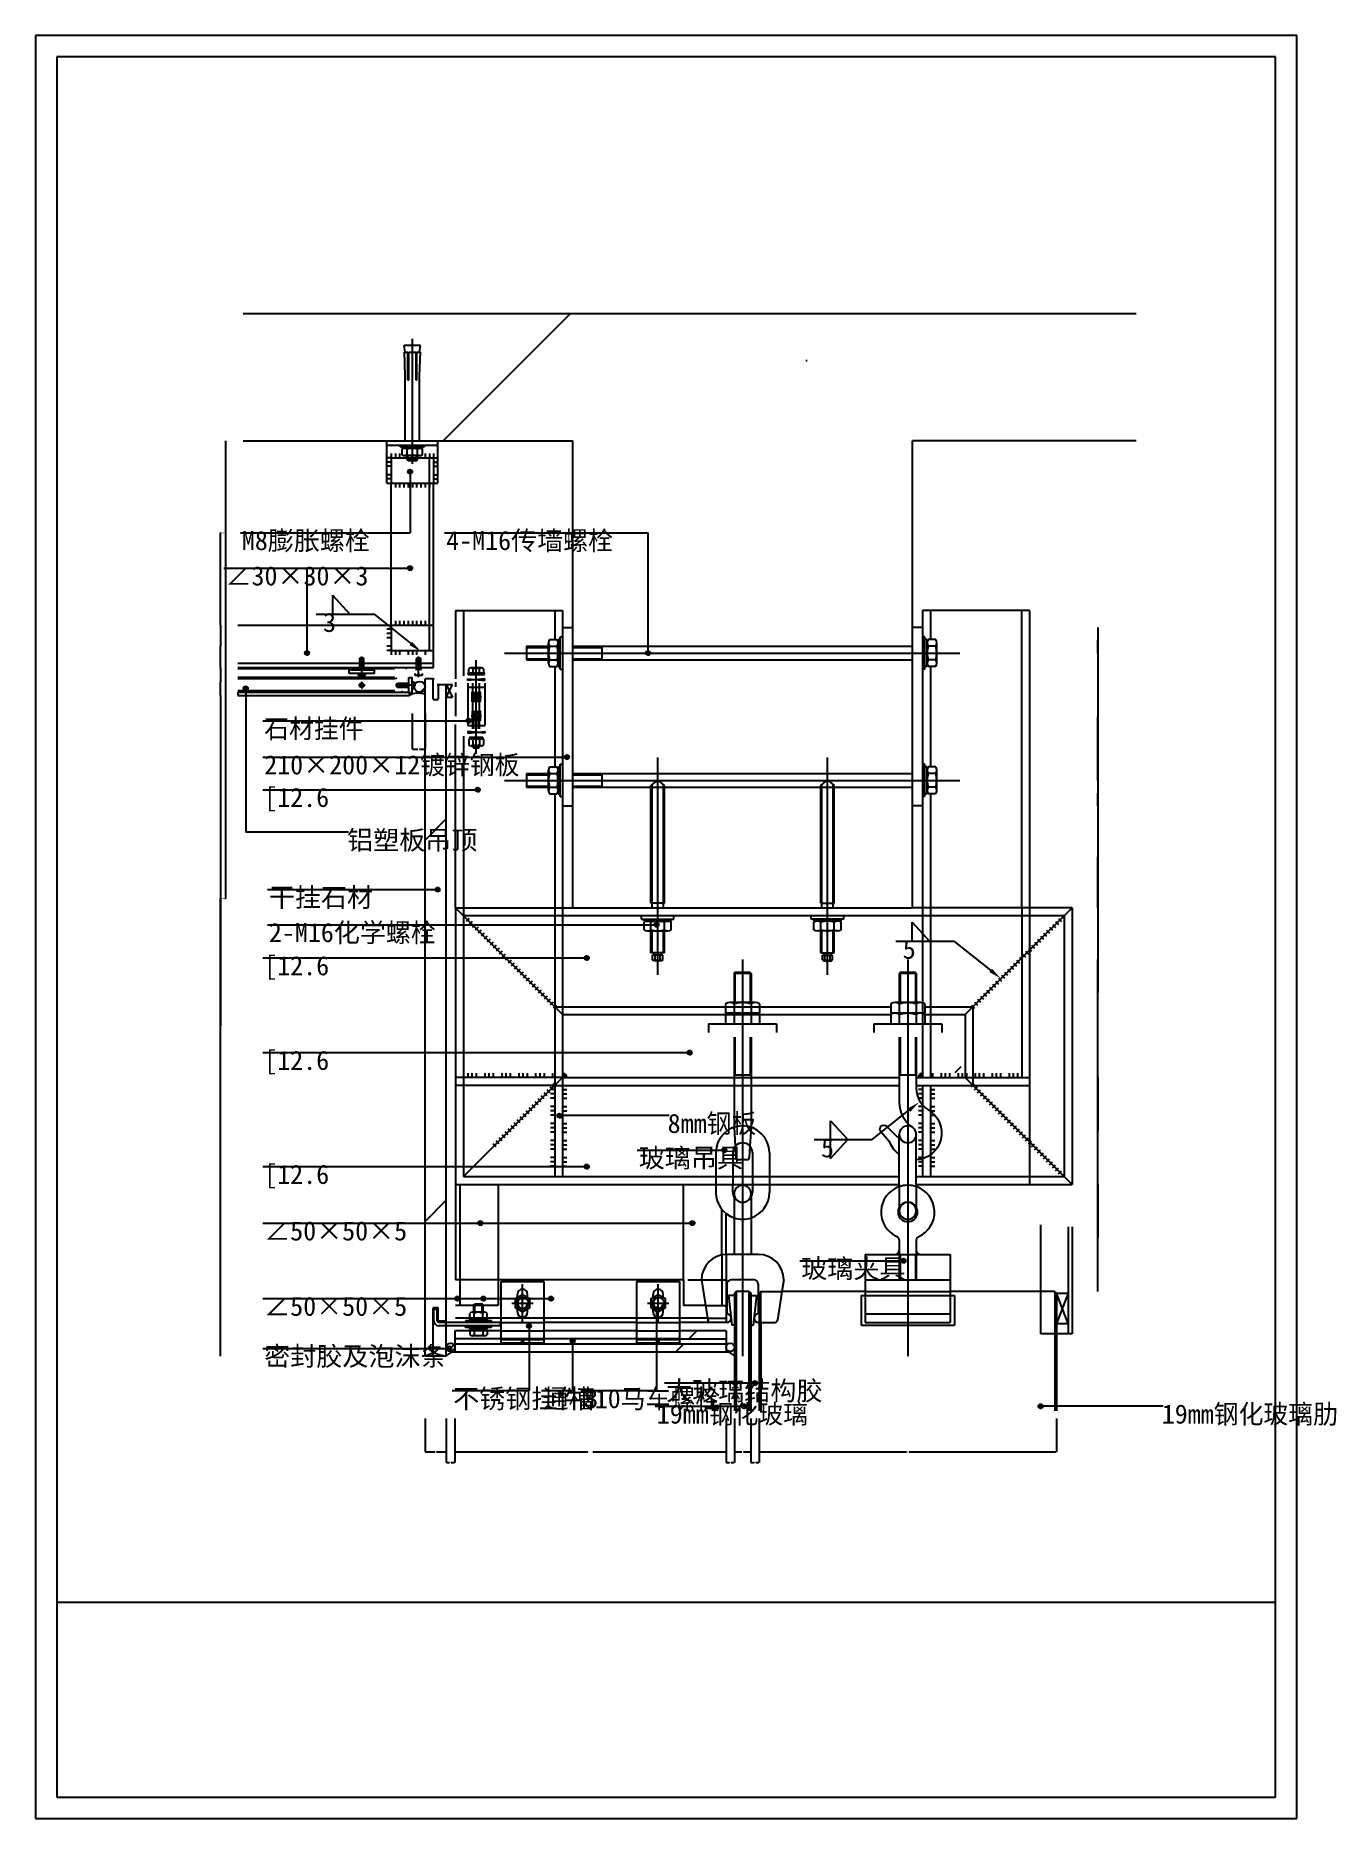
# Model space of a CAD drawing. Header units: metres. Extents: x 6342 to 7874, y -189 to 1911.
import ezdxf

# ---------------------------------------------------------------- set-up
doc = ezdxf.new("R2010")
doc.units = ezdxf.units.M
for name, color, linetype in [('ASHADE', 1, 'Continuous'), ('图层1', 8, 'Continuous'), ('图框', 5, 'Continuous'), ('外形', 3, 'Continuous'), ('文字标注1', 4, 'Continuous'), ('轴线', 6, 'Continuous')]:
    doc.layers.add(name, color=color, linetype=linetype)
doc.dimstyles.get("Standard").update_dxf_attribs({"dimtxt": 2.5, "dimasz": 2.5, "dimexe": 1.25, "dimexo": 0.625, "dimtad": 1, "dimcen": 2.5, "dimazin": 3, "dimtfac": 1, "dimtmove": 0, "dimatfit": 3})

msp = doc.modelspace()

# ---------------------------------------------------------------- texts
at = {"layer": 'ASHADE', "char_height": 22.5, "attachment_point": 1}
for s, insert in [('M8{\\fSystem|b0|i0|c134|p32;膨胀}螺栓', (6584.81, 1327.52)), ('4-M16{\\fSystem|b0|i0|c134|p32;传墙}螺栓', (6825.36, 1327.52)), ('∠30×30×3', (6565.52, 1285.89)), ('3', (6680.44, 1231.13)), ('石材挂件', (6611.11, 1106.08)), ('210×200×12镀锌钢板', (6611.11, 1063.28)), ('[12.6', (6611.11, 1024.92)), ('{\\fSystem|b0|i0|c134|p32;铝塑板吊顶}', (6708.77, 974.71)), ('{\\fSystem|b0|i0|c134|p32;干挂石材}', (6616.6, 907.29)), ('2-M16{\\fSystem|b0|i0|c134|p32;化学}螺栓', (6616.6, 865.72)), ('5', (7363.11, 846.15)), ('[12.6', (6611.11, 826.65)), ('[12.6', (6611.11, 715.16)), ('8mm钢板', (7086.2, 640.93)), ('5', (7266.86, 612.18)), ('{\\fSystem|b0|i0|c134|p32;玻璃吊具}', (7052.15, 600.35)), ('[12.6', (6611.11, 580.89)), ('∠50×50×5', (6611.11, 514.3)), ('{\\fSystem|b0|i0|c134|p32;玻璃夹具}', (7243.55, 470.02)), ('∠50×50×5', (6611.11, 425.45)), ('{\\fSystem|b0|i0|c134|p32;密封胶及泡沫条}', (6611.11, 366.76)), ('{\\fSystem|b0|i0|c134|p32;不锈钢挂件3}', (6833.66, 316.73)), ('{\\fSystem|b0|i0|c134|p32;通槽}', (6938.95, 316.73)), ('M10马车螺栓', (6985.08, 316.73)), ('{\\fSystem|b0|i0|c134|p32;大玻璃结构胶}', (7084.43, 326.03)), ('19mm钢化玻璃', (7073.42, 298.58)), ('19mm钢化玻璃肋', (7668.09, 298.58))]:
    msp.add_mtext(s, dxfattribs=dict(at, insert=insert))

# ---------------------------------------------------------------- blocks, each defined once
blk = doc.blocks.new('_CLOSEDFILLED')
at = {"color": 0, "linetype": 'BYBLOCK'}
blk.add_solid([(-1, 0.2), (0, 0), (-1, -0.2)], dxfattribs=at)
blk = doc.blocks.new('*D1')
for p, q in [((6559.53, 1133.8), (6559.53, 744.55)), ((6559.28, 744.55), (6559.03, 744.55)), ((6559.53, 355.3), (6559.53, 744.55)), ((6559.53, 744.55), (6559.53, 744.55)), ((6559.78, 744.55), (6560.03, 744.55))]:
    blk.add_line(p, q)
at = {"layer": 'Defpoints'}
for p in [(6559.53, 1133.8), (6559.53, 744.55), (6559.53, 355.3)]:
    blk.add_point(p, dxfattribs=at)
at = {"xscale": 0.25, "yscale": 0.25}
blk.add_blockref('_CLOSEDFILLED', (6559.53, 744.55), dxfattribs=at)
at = {"xscale": 0.25, "yscale": 0.25, "rotation": 180}
blk.add_blockref('_CLOSEDFILLED', (6559.53, 744.55), dxfattribs=at)
at = {"insert": (6559.53, 745.675), "char_height": 1, "attachment_point": 5}
blk.add_mtext('0', dxfattribs=at)
blk = doc.blocks.new('*D2')
for p, q in [((6565.72, 1433.8), (6565.72, 894.55)), ((6560.625, 894.55), (6559.28, 894.55)), ((6559.53, 355.3), (6559.53, 894.55)), ((6565.97, 894.55), (6564.625, 894.55))]:
    blk.add_line(p, q)
at = {"layer": 'Defpoints'}
for p in [(6565.72, 1433.8), (6565.72, 894.55), (6559.53, 355.3)]:
    blk.add_point(p, dxfattribs=at)
at = {"xscale": 0.25, "yscale": 0.25}
blk.add_blockref('_CLOSEDFILLED', (6559.53, 894.55), dxfattribs=at)
at = {"xscale": 0.25, "yscale": 0.25, "rotation": 180}
blk.add_blockref('_CLOSEDFILLED', (6565.72, 894.55), dxfattribs=at)
at = {"insert": (6562.625, 894.55), "char_height": 1, "attachment_point": 5}
blk.add_mtext('6,19', dxfattribs=at)
blk = doc.blocks.new('*D3')
for p, q in [((6565.72, 1433.8), (6565.72, 1325.3)), ((6559.53, 1216.8), (6559.53, 1325.3)), ((6559.78, 1325.3), (6560.625, 1325.3)), ((6564.625, 1325.3), (6565.47, 1325.3))]:
    blk.add_line(p, q)
at = {"layer": 'Defpoints'}
for p in [(6565.72, 1433.8), (6559.53, 1325.3), (6559.53, 1216.8)]:
    blk.add_point(p, dxfattribs=at)
at = {"xscale": 0.25, "yscale": 0.25, "rotation": 180}
blk.add_blockref('_CLOSEDFILLED', (6559.53, 1325.3), dxfattribs=at)
at = {"xscale": 0.25, "yscale": 0.25}
blk.add_blockref('_CLOSEDFILLED', (6565.72, 1325.3), dxfattribs=at)
at = {"insert": (6562.625, 1325.3), "char_height": 1, "attachment_point": 5}
blk.add_mtext('6,19', dxfattribs=at)
blk = doc.blocks.new('*D4')
for p, q in [((6559.53, 1216.8), (6559.53, 1191.8)), ((6559.28, 1191.8), (6559.03, 1191.8)), ((6559.53, 1166.8), (6559.53, 1191.8)), ((6559.53, 1191.8), (6559.53, 1191.8)), ((6559.78, 1191.8), (6560.03, 1191.8))]:
    blk.add_line(p, q)
at = {"layer": 'Defpoints'}
for p in [(6559.53, 1216.8), (6559.53, 1191.8), (6559.53, 1166.8)]:
    blk.add_point(p, dxfattribs=at)
at = {"xscale": 0.25, "yscale": 0.25}
blk.add_blockref('_CLOSEDFILLED', (6559.53, 1191.8), dxfattribs=at)
at = {"xscale": 0.25, "yscale": 0.25, "rotation": 180}
blk.add_blockref('_CLOSEDFILLED', (6559.53, 1191.8), dxfattribs=at)
at = {"insert": (6559.53, 1192.925), "char_height": 1, "attachment_point": 5}
blk.add_mtext('0', dxfattribs=at)
blk = doc.blocks.new('*D5')
for p, q in [((6559.53, 1166.8), (6559.53, 1150.3)), ((6559.28, 1150.3), (6559.03, 1150.3)), ((6559.53, 1133.8), (6559.53, 1150.3)), ((6559.53, 1150.3), (6559.53, 1150.3)), ((6559.78, 1150.3), (6560.03, 1150.3))]:
    blk.add_line(p, q)
at = {"layer": 'Defpoints'}
for p in [(6559.53, 1166.8), (6559.53, 1150.3), (6559.53, 1133.8)]:
    blk.add_point(p, dxfattribs=at)
at = {"xscale": 0.25, "yscale": 0.25}
blk.add_blockref('_CLOSEDFILLED', (6559.53, 1150.3), dxfattribs=at)
at = {"xscale": 0.25, "yscale": 0.25, "rotation": 180}
blk.add_blockref('_CLOSEDFILLED', (6559.53, 1150.3), dxfattribs=at)
at = {"insert": (6559.53, 1151.425), "char_height": 1, "attachment_point": 5}
blk.add_mtext('0', dxfattribs=at)
blk = doc.blocks.new('*D6')
for p, q in [((7592.67, 1213.8), (7592.67, 822.82)), ((7592.42, 822.82), (7592.17, 822.82)), ((7592.67, 431.83), (7592.67, 822.82)), ((7592.67, 822.82), (7592.67, 822.82)), ((7592.92, 822.82), (7593.17, 822.82))]:
    blk.add_line(p, q)
at = {"layer": 'Defpoints'}
for p in [(7592.67, 1213.8), (7592.67, 822.82), (7592.67, 431.83)]:
    blk.add_point(p, dxfattribs=at)
at = {"xscale": 0.25, "yscale": 0.25}
blk.add_blockref('_CLOSEDFILLED', (7592.67, 822.82), dxfattribs=at)
at = {"xscale": 0.25, "yscale": 0.25, "rotation": 180}
blk.add_blockref('_CLOSEDFILLED', (7592.67, 822.82), dxfattribs=at)
at = {"insert": (7592.67, 823.945), "char_height": 1, "attachment_point": 5}
blk.add_mtext('0', dxfattribs=at)
blk = doc.blocks.new('*D7')
for p, q in [((7592.67, 683.8), (7592.67, 620.8)), ((7592.42, 620.8), (7592.17, 620.8)), ((7592.67, 557.8), (7592.67, 620.8)), ((7592.67, 620.8), (7592.67, 620.8)), ((7592.92, 620.8), (7593.17, 620.8))]:
    blk.add_line(p, q)
at = {"layer": 'Defpoints'}
for p in [(7592.67, 683.8), (7592.67, 620.8), (7592.67, 557.8)]:
    blk.add_point(p, dxfattribs=at)
at = {"xscale": 0.25, "yscale": 0.25}
blk.add_blockref('_CLOSEDFILLED', (7592.67, 620.8), dxfattribs=at)
at = {"xscale": 0.25, "yscale": 0.25, "rotation": 180}
blk.add_blockref('_CLOSEDFILLED', (7592.67, 620.8), dxfattribs=at)
at = {"insert": (7592.67, 621.925), "char_height": 1, "attachment_point": 5}
blk.add_mtext('0', dxfattribs=at)
blk = doc.blocks.new('*D8')
for p, q in [((7194, 281.96), (7194, 242.78)), ((7544, 281.96), (7544, 242.78)), ((7194.25, 242.78), (7367.5, 242.78)), ((7370.5, 242.78), (7543.75, 242.78))]:
    blk.add_line(p, q)
at = {"layer": 'Defpoints'}
for p in [(7194, 281.96), (7544, 281.96), (7194, 242.78)]:
    blk.add_point(p, dxfattribs=at)
at = {"xscale": 0.25, "yscale": 0.25, "rotation": 180}
blk.add_blockref('_CLOSEDFILLED', (7194, 242.78), dxfattribs=at)
at = {"xscale": 0.25, "yscale": 0.25}
blk.add_blockref('_CLOSEDFILLED', (7544, 242.78), dxfattribs=at)
at = {"insert": (7369, 242.78), "char_height": 1, "attachment_point": 5}
blk.add_mtext('350', dxfattribs=at)
blk = doc.blocks.new('*D9')
for p, q in [((7165, 281.96), (7165, 242.78)), ((7184, 281.96), (7184, 242.78)), ((7165.25, 242.78), (7173.5, 242.78)), ((7175.5, 242.78), (7183.75, 242.78))]:
    blk.add_line(p, q)
at = {"layer": 'Defpoints'}
for p in [(7165, 281.96), (7184, 281.96), (7165, 242.78)]:
    blk.add_point(p, dxfattribs=at)
at = {"xscale": 0.25, "yscale": 0.25, "rotation": 180}
blk.add_blockref('_CLOSEDFILLED', (7165, 242.78), dxfattribs=at)
at = {"xscale": 0.25, "yscale": 0.25}
blk.add_blockref('_CLOSEDFILLED', (7184, 242.78), dxfattribs=at)
at = {"insert": (7174.5, 242.78), "char_height": 1, "attachment_point": 5}
blk.add_mtext('19', dxfattribs=at)
blk = doc.blocks.new('*D10')
for p, q in [((7184, 281.96), (7184, 230.28)), ((7194, 281.96), (7194, 230.28)), ((7184.25, 230.28), (7188, 230.28)), ((7190, 230.28), (7193.75, 230.28))]:
    blk.add_line(p, q)
at = {"layer": 'Defpoints'}
for p in [(7184, 281.96), (7194, 281.96), (7184, 230.28)]:
    blk.add_point(p, dxfattribs=at)
at = {"xscale": 0.25, "yscale": 0.25, "rotation": 180}
blk.add_blockref('_CLOSEDFILLED', (7184, 230.28), dxfattribs=at)
at = {"xscale": 0.25, "yscale": 0.25}
blk.add_blockref('_CLOSEDFILLED', (7194, 230.28), dxfattribs=at)
at = {"insert": (7189, 230.28), "char_height": 1, "attachment_point": 5}
blk.add_mtext('10', dxfattribs=at)
blk = doc.blocks.new('*D11')
for p, q in [((7155, 281.96), (7155, 230.28)), ((7165, 281.96), (7165, 230.28)), ((7155.25, 230.28), (7159, 230.28)), ((7161, 230.28), (7164.75, 230.28))]:
    blk.add_line(p, q)
at = {"layer": 'Defpoints'}
for p in [(7155, 281.96), (7165, 281.96), (7155, 230.28)]:
    blk.add_point(p, dxfattribs=at)
at = {"xscale": 0.25, "yscale": 0.25, "rotation": 180}
blk.add_blockref('_CLOSEDFILLED', (7155, 230.28), dxfattribs=at)
at = {"xscale": 0.25, "yscale": 0.25}
blk.add_blockref('_CLOSEDFILLED', (7165, 230.28), dxfattribs=at)
at = {"insert": (7160, 230.28), "char_height": 1, "attachment_point": 5}
blk.add_mtext('10', dxfattribs=at)
blk = doc.blocks.new('*D12')
for p, q in [((6800.49, 281.96), (6800.49, 242.78)), ((6825.49, 281.96), (6825.49, 242.78)), ((6800.74, 242.78), (6811.99, 242.78)), ((6813.99, 242.78), (6825.24, 242.78))]:
    blk.add_line(p, q)
at = {"layer": 'Defpoints'}
for p in [(6800.49, 281.96), (6825.49, 281.96), (6800.49, 242.78)]:
    blk.add_point(p, dxfattribs=at)
at = {"xscale": 0.25, "yscale": 0.25, "rotation": 180}
blk.add_blockref('_CLOSEDFILLED', (6800.49, 242.78), dxfattribs=at)
at = {"xscale": 0.25, "yscale": 0.25}
blk.add_blockref('_CLOSEDFILLED', (6825.49, 242.78), dxfattribs=at)
at = {"insert": (6812.99, 242.78), "char_height": 1, "attachment_point": 5}
blk.add_mtext('25', dxfattribs=at)
blk = doc.blocks.new('*D13')
for p, q in [((6825.49, 281.96), (6825.49, 230.28)), ((6835.49, 281.96), (6835.49, 230.28)), ((6825.74, 230.28), (6829.49, 230.28)), ((6831.49, 230.28), (6835.24, 230.28))]:
    blk.add_line(p, q)
at = {"layer": 'Defpoints'}
for p in [(6825.49, 281.96), (6835.49, 281.96), (6825.49, 230.28)]:
    blk.add_point(p, dxfattribs=at)
at = {"xscale": 0.25, "yscale": 0.25, "rotation": 180}
blk.add_blockref('_CLOSEDFILLED', (6825.49, 230.28), dxfattribs=at)
at = {"xscale": 0.25, "yscale": 0.25}
blk.add_blockref('_CLOSEDFILLED', (6835.49, 230.28), dxfattribs=at)
at = {"insert": (6830.49, 230.28), "char_height": 1, "attachment_point": 5}
blk.add_mtext('10', dxfattribs=at)
blk = doc.blocks.new('*D14')
for p, q in [((6835.49, 281.96), (6835.49, 242.78)), ((7155, 281.96), (7155, 242.78)), ((6835.74, 242.78), (6992.245, 242.78)), ((6998.245, 242.78), (7154.75, 242.78))]:
    blk.add_line(p, q)
at = {"layer": 'Defpoints'}
for p in [(6835.49, 281.96), (7155, 281.96), (6835.49, 242.78)]:
    blk.add_point(p, dxfattribs=at)
at = {"xscale": 0.25, "yscale": 0.25, "rotation": 180}
blk.add_blockref('_CLOSEDFILLED', (6835.49, 242.78), dxfattribs=at)
at = {"xscale": 0.25, "yscale": 0.25}
blk.add_blockref('_CLOSEDFILLED', (7155, 242.78), dxfattribs=at)
at = {"insert": (6995.245, 242.78), "char_height": 1, "attachment_point": 5}
blk.add_mtext('319,51', dxfattribs=at)
blk = doc.blocks.new('*D15')
for p, q in [((7592.67, 557.8), (7592.67, 494.82)), ((7592.42, 494.82), (7592.17, 494.82)), ((7592.67, 431.83), (7592.67, 494.82)), ((7592.67, 494.82), (7592.67, 494.82)), ((7592.92, 494.82), (7593.17, 494.82))]:
    blk.add_line(p, q)
at = {"layer": 'Defpoints'}
for p in [(7592.67, 557.8), (7592.67, 494.82), (7592.67, 431.83)]:
    blk.add_point(p, dxfattribs=at)
at = {"xscale": 0.25, "yscale": 0.25}
blk.add_blockref('_CLOSEDFILLED', (7592.67, 494.82), dxfattribs=at)
at = {"xscale": 0.25, "yscale": 0.25, "rotation": 180}
blk.add_blockref('_CLOSEDFILLED', (7592.67, 494.82), dxfattribs=at)
at = {"insert": (7592.67, 495.945), "char_height": 1, "attachment_point": 5}
blk.add_mtext('0', dxfattribs=at)
blk = doc.blocks.new('*D16')
for p, q in [((6785.49, 1112.63), (6785.49, 1070.64)), ((6800.49, 1112.63), (6800.49, 1070.64)), ((6785.74, 1070.64), (6791.99, 1070.64)), ((6793.99, 1070.64), (6800.24, 1070.64))]:
    blk.add_line(p, q)
at = {"layer": 'Defpoints'}
for p in [(6785.49, 1112.63), (6800.49, 1112.63), (6785.49, 1070.64)]:
    blk.add_point(p, dxfattribs=at)
at = {"xscale": 0.25, "yscale": 0.25, "rotation": 180}
blk.add_blockref('_CLOSEDFILLED', (6785.49, 1070.64), dxfattribs=at)
at = {"xscale": 0.25, "yscale": 0.25}
blk.add_blockref('_CLOSEDFILLED', (6800.49, 1070.64), dxfattribs=at)
at = {"insert": (6792.99, 1070.64), "char_height": 1, "attachment_point": 5}
blk.add_mtext('15', dxfattribs=at)
blk = doc.blocks.new('*D17')
for p, q in [((7592.67, 1003.8), (7592.67, 943.8)), ((7592.42, 943.8), (7592.17, 943.8)), ((7592.67, 883.8), (7592.67, 943.8)), ((7592.67, 943.8), (7592.67, 943.8)), ((7592.92, 943.8), (7593.17, 943.8))]:
    blk.add_line(p, q)
at = {"layer": 'Defpoints'}
for p in [(7592.67, 1003.8), (7592.67, 943.8), (7592.67, 883.8)]:
    blk.add_point(p, dxfattribs=at)
at = {"xscale": 0.25, "yscale": 0.25}
blk.add_blockref('_CLOSEDFILLED', (7592.67, 943.8), dxfattribs=at)
at = {"xscale": 0.25, "yscale": 0.25, "rotation": 180}
blk.add_blockref('_CLOSEDFILLED', (7592.67, 943.8), dxfattribs=at)
at = {"insert": (7592.67, 944.925), "char_height": 1, "attachment_point": 5}
blk.add_mtext('0', dxfattribs=at)
blk = doc.blocks.new('*D18')
for p, q in [((7592.67, 883.8), (7592.67, 783.8)), ((7592.42, 783.8), (7592.17, 783.8)), ((7592.67, 683.8), (7592.67, 783.8)), ((7592.67, 783.8), (7592.67, 783.8)), ((7592.92, 783.8), (7593.17, 783.8))]:
    blk.add_line(p, q)
at = {"layer": 'Defpoints'}
for p in [(7592.67, 883.8), (7592.67, 783.8), (7592.67, 683.8)]:
    blk.add_point(p, dxfattribs=at)
at = {"xscale": 0.25, "yscale": 0.25}
blk.add_blockref('_CLOSEDFILLED', (7592.67, 783.8), dxfattribs=at)
at = {"xscale": 0.25, "yscale": 0.25, "rotation": 180}
blk.add_blockref('_CLOSEDFILLED', (7592.67, 783.8), dxfattribs=at)
at = {"insert": (7592.67, 784.925), "char_height": 1, "attachment_point": 5}
blk.add_mtext('0', dxfattribs=at)
blk = doc.blocks.new('*D19')
for p, q in [((7592.67, 1183.8), (7592.67, 1108.8)), ((7592.42, 1108.8), (7592.17, 1108.8)), ((7592.67, 1033.8), (7592.67, 1108.8)), ((7592.67, 1108.8), (7592.67, 1108.8)), ((7592.92, 1108.8), (7593.17, 1108.8))]:
    blk.add_line(p, q)
at = {"layer": 'Defpoints'}
for p in [(7592.67, 1183.8), (7592.67, 1108.8), (7592.67, 1033.8)]:
    blk.add_point(p, dxfattribs=at)
at = {"xscale": 0.25, "yscale": 0.25}
blk.add_blockref('_CLOSEDFILLED', (7592.67, 1108.8), dxfattribs=at)
at = {"xscale": 0.25, "yscale": 0.25, "rotation": 180}
blk.add_blockref('_CLOSEDFILLED', (7592.67, 1108.8), dxfattribs=at)
at = {"insert": (7592.67, 1109.925), "char_height": 1, "attachment_point": 5}
blk.add_mtext('0', dxfattribs=at)
blk = doc.blocks.new('*D20')
for p, q in [((7592.67, 1033.8), (7592.67, 1018.8)), ((7592.42, 1018.8), (7592.17, 1018.8)), ((7592.67, 1003.8), (7592.67, 1018.8)), ((7592.67, 1018.8), (7592.67, 1018.8)), ((7592.92, 1018.8), (7593.17, 1018.8))]:
    blk.add_line(p, q)
at = {"layer": 'Defpoints'}
for p in [(7592.67, 1033.8), (7592.67, 1018.8), (7592.67, 1003.8)]:
    blk.add_point(p, dxfattribs=at)
at = {"xscale": 0.25, "yscale": 0.25}
blk.add_blockref('_CLOSEDFILLED', (7592.67, 1018.8), dxfattribs=at)
at = {"xscale": 0.25, "yscale": 0.25, "rotation": 180}
blk.add_blockref('_CLOSEDFILLED', (7592.67, 1018.8), dxfattribs=at)
at = {"insert": (7592.67, 1019.925), "char_height": 1, "attachment_point": 5}
blk.add_mtext('0', dxfattribs=at)
blk = doc.blocks.new('*D21')
for p, q in [((7592.42, 1198.8), (7592.17, 1198.8)), ((7592.67, 1213.8), (7592.67, 1198.8)), ((7592.67, 1183.8), (7592.67, 1198.8)), ((7592.67, 1198.8), (7592.67, 1198.8)), ((7592.92, 1198.8), (7593.17, 1198.8))]:
    blk.add_line(p, q)
at = {"layer": 'Defpoints'}
for p in [(7592.67, 1213.8), (7592.67, 1198.8), (7592.67, 1183.8)]:
    blk.add_point(p, dxfattribs=at)
at = {"xscale": 0.25, "yscale": 0.25}
blk.add_blockref('_CLOSEDFILLED', (7592.67, 1198.8), dxfattribs=at)
at = {"xscale": 0.25, "yscale": 0.25, "rotation": 180}
blk.add_blockref('_CLOSEDFILLED', (7592.67, 1198.8), dxfattribs=at)
at = {"insert": (7592.67, 1199.925), "char_height": 1, "attachment_point": 5}
blk.add_mtext('0', dxfattribs=at)

# ---------------------------------------------------------------- dimensions: what is measured, and where the dimension line sits
for base, p1, p2, picture, middle in [((6565.72, 894.55), (6565.72, 1433.8), (6559.53, 355.3), '*D2', (6562.625, 894.55)), ((6559.53, 1325.3), (6559.53, 1216.8), (6565.72, 1433.8), '*D3', (6562.625, 1325.3)), ((6559.53, 1191.8), (6559.53, 1166.8), (6559.53, 1216.8), '*D4', (6559.53, 1192.925)), ((7592.67, 822.82), (7592.67, 431.83), (7592.67, 1213.8), '*D6', (7592.67, 823.945)), ((7592.67, 1198.8), (7592.67, 1213.8), (7592.67, 1183.8), '*D21', (7592.67, 1199.925)), ((7592.67, 1108.8), (7592.67, 1183.8), (7592.67, 1033.8), '*D19', (7592.67, 1109.925)), ((6559.53, 1150.3), (6559.53, 1133.8), (6559.53, 1166.8), '*D5', (6559.53, 1151.425)), ((6559.53, 744.55), (6559.53, 355.3), (6559.53, 1133.8), '*D1', (6559.53, 745.675)), ((6785.49, 1070.64), (6785.49, 1112.63), (6800.49, 1112.63), '*D16', (6792.99, 1070.64)), ((7592.67, 1018.8), (7592.67, 1033.8), (7592.67, 1003.8), '*D20', (7592.67, 1019.925)), ((7592.67, 943.8), (7592.67, 1003.8), (7592.67, 883.8), '*D17', (7592.67, 944.925)), ((7592.67, 783.8), (7592.67, 883.8), (7592.67, 683.8), '*D18', (7592.67, 784.925)), ((7592.67, 620.8), (7592.67, 683.8), (7592.67, 557.8), '*D7', (7592.67, 621.925)), ((7592.67, 494.82), (7592.67, 557.8), (7592.67, 431.83), '*D15', (7592.67, 495.945)), ((6800.49, 242.78), (6800.49, 281.96), (6825.49, 281.96), '*D12', (6812.99, 242.78)), ((6825.49, 230.28), (6825.49, 281.96), (6835.49, 281.96), '*D13', (6830.49, 230.28)), ((6835.49, 242.78), (6835.49, 281.96), (7155, 281.96), '*D14', (6995.245, 242.78)), ((7155, 230.28), (7155, 281.96), (7165, 281.96), '*D11', (7160, 230.28)), ((7165, 242.78), (7165, 281.96), (7184, 281.96), '*D9', (7174.5, 242.78)), ((7184, 230.28), (7184, 281.96), (7194, 281.96), '*D10', (7189, 230.28)), ((7194, 242.78), (7194, 281.96), (7544, 281.96), '*D8', (7369, 242.78))]:
    dim = msp.add_linear_dim(base=base, p1=p1, p2=p2, dimstyle='Standard')
    dim.commit()
    dim.dimension.update_dxf_attribs({"geometry": picture, "text_midpoint": middle})

# ---------------------------------------------------------------- hatches: boundary and pattern name
at = {"layer": 'ASHADE'}
h = msp.add_hatch(dxfattribs=at)
h.set_pattern_fill('SOLID')
h.paths.add_polyline_path([(6780.46, 1397.47, 1), (6785.46, 1397.47, 1)])
h = msp.add_hatch(dxfattribs=at)
h.set_pattern_fill('SOLID')
h.paths.add_polyline_path([(6780.48, 1283.79, 1), (6785.48, 1283.79, 1)])
h = msp.add_hatch(dxfattribs=at)
h.set_pattern_fill('SOLID')
h.paths.add_polyline_path([(6659.08, 1183.8, 1), (6664.08, 1183.8, 1)])
h = msp.add_hatch(dxfattribs=at)
h.set_pattern_fill('SOLID')
h.paths.add_polyline_path([(7060.71, 1183.8, 1), (7065.71, 1183.8, 1)])
h = msp.add_hatch(dxfattribs=at)
h.set_pattern_fill('SOLID')
h.paths.add_polyline_path([(6791.83, 1157.95, 1), (6793.83, 1157.95, 1)])
h = msp.add_hatch(dxfattribs=at)
h.set_pattern_fill('SOLID')
h.paths.add_polyline_path([(6591.92, 1142.08, -1), (6586.92, 1142.08, -1)])
h = msp.add_hatch(dxfattribs=at)
h.set_pattern_fill('SOLID')
h.paths.add_polyline_path([(6849.3, 1103.99, 1), (6854.3, 1103.99, 1)])
h = msp.add_hatch(dxfattribs=at)
h.set_pattern_fill('SOLID')
h.paths.add_polyline_path([(6965.17, 1061.19, 1), (6970.17, 1061.19, 1)])
h = msp.add_hatch(dxfattribs=at)
h.set_pattern_fill('SOLID')
h.paths.add_polyline_path([(6860.18, 1022.82, 1), (6865.18, 1022.82, 1)])
h = msp.add_hatch(dxfattribs=at)
h.set_pattern_fill('SOLID')
h.paths.add_polyline_path([(6812.77, 905.2, 1), (6817.77, 905.2, 1)])
h = msp.add_hatch(dxfattribs=at)
h.set_pattern_fill('SOLID')
h.paths.add_polyline_path([(7070.62, 863.63, 1), (7075.62, 863.63, 1)])
h = msp.add_hatch(dxfattribs=at)
h.set_pattern_fill('SOLID')
h.paths.add_polyline_path([(6988.48, 824.55, 1), (6993.48, 824.55, 1)])
h = msp.add_hatch(dxfattribs=at)
h.set_pattern_fill('SOLID')
h.paths.add_polyline_path([(7109.66, 713.07, 1), (7114.66, 713.07, 1)])
h = msp.add_hatch(dxfattribs=at)
h.set_pattern_fill('SOLID')
h.paths.add_polyline_path([(6961.37, 638.83, -1), (6956.37, 638.83, -1)])
h = msp.add_hatch(dxfattribs=at)
h.set_pattern_fill('SOLID')
h.paths.add_polyline_path([(7150.41, 598.26, 1), (7155.41, 598.26, 1)])
h = msp.add_hatch(dxfattribs=at)
h.set_pattern_fill('SOLID')
h.paths.add_polyline_path([(6988.48, 578.8, 1), (6993.48, 578.8, 1)])
h = msp.add_hatch(dxfattribs=at)
h.set_pattern_fill('SOLID')
h.paths.add_polyline_path([(6863.11, 512.2, 1), (6868.11, 512.2, 1)])
h = msp.add_hatch(dxfattribs=at)
h.set_pattern_fill('SOLID')
h.paths.add_polyline_path([(7112.86, 512.2, 1), (7117.86, 512.2, 1)])
h = msp.add_hatch(dxfattribs=at)
h.set_pattern_fill('SOLID')
h.paths.add_polyline_path([(7361.51, 467.93, 1), (7366.51, 467.93, 1)])
h = msp.add_hatch(dxfattribs=at)
h.set_pattern_fill('SOLID')
h.paths.add_polyline_path([(6836.22, 423.36, 1), (6841.22, 423.36, 1)])
h = msp.add_hatch(dxfattribs=at)
h.set_pattern_fill('SOLID')
h.paths.add_polyline_path([(6866.71, 423.36, 1), (6871.71, 423.36, 1)])
h = msp.add_hatch(dxfattribs=at)
h.set_pattern_fill('SOLID')
h.paths.add_polyline_path([(6946.55, 423.36, 1), (6951.55, 423.36, 1)])
h = msp.add_hatch(dxfattribs=at)
h.set_pattern_fill('SOLID')
h.paths.add_polyline_path([(7070.76, 410.7, 1), (7075.76, 410.7, 1)])
h = msp.add_hatch(dxfattribs=at)
h.set_pattern_fill('SOLID')
h.paths.add_polyline_path([(6920.5, 391.21, 1), (6925.5, 391.21, 1)])
h = msp.add_hatch(dxfattribs=at)
h.set_pattern_fill('SOLID')
h.paths.add_polyline_path([(6826.71, 364.67, 1), (6831.71, 364.67, 1)])
h = msp.add_hatch(dxfattribs=at)
h.set_pattern_fill('SOLID')
h.paths.add_polyline_path([(6971.87, 373.19, 1), (6976.87, 373.19, 1)])
h = msp.add_hatch(dxfattribs=at)
h.set_pattern_fill('SOLID')
h.paths.add_polyline_path([(7186.49, 323.93, 1), (7191.49, 323.93, 1)])
h = msp.add_hatch(dxfattribs=at)
h.set_pattern_fill('SOLID')
h.paths.add_polyline_path([(7173.63, 296.48, 1), (7178.63, 296.48, 1)])
h = msp.add_hatch(dxfattribs=at)
h.set_pattern_fill('SOLID')
h.paths.add_polyline_path([(7527.91, 296.48, -1), (7522.91, 296.48, -1)])
at = {"layer": '图层1'}
h = msp.add_hatch(dxfattribs=at)
h.set_pattern_fill('ANSI31', scale=300)
h.paths.add_polyline_path([(7637.85, 1583.8), (6586.23, 1583.8), (6586.23, 1433.8), (6777.04, 1433.8), (6777.04, 1510.15), (6776.22, 1538.03), (6777.31, 1538.03), (6775.91, 1545.98), (6795.33, 1545.98), (6793.93, 1538.03), (6795.02, 1538.03), (6794.2, 1510.15), (6794.2, 1433.8), (6974.5, 1433.8), (6974.5, 1191.8), (7374.5, 1191.8), (7374.5, 1433.8), (7637.85, 1433.8)])
h.paths.add_polyline_path([(7374.5, 1175.8), (6974.5, 1175.8), (6974.5, 1041.8), (7374.5, 1041.8)])
h.paths.add_polyline_path([(7066.5, 1025.8), (6974.5, 1025.8), (6974.5, 883.8), (7067.83, 883.8), (7067.83, 889.13), (7066.5, 889.13)])
h.paths.add_polyline_path([(7266.5, 1025.8), (7082.5, 1025.8), (7082.5, 889.13), (7081.16, 889.13), (7081.16, 883.8), (7267.83, 883.8), (7267.83, 889.13), (7266.5, 889.13)])
h.paths.add_polyline_path([(7374.5, 1025.8), (7282.5, 1025.8), (7282.5, 889.13), (7281.16, 889.13), (7281.16, 883.8), (7374.5, 883.8)])
h = msp.add_hatch(dxfattribs=at)
h.set_pattern_fill('AR-CONC', scale=20)
h.paths.add_polyline_path([(7637.85, 1583.8), (6586.23, 1583.8), (6586.23, 1433.8), (6777.04, 1433.8), (6777.04, 1510.15), (6776.22, 1538.03), (6777.31, 1538.03), (6775.91, 1545.98), (6795.33, 1545.98), (6793.93, 1538.03), (6795.02, 1538.03), (6794.2, 1510.15), (6794.2, 1433.8), (6974.5, 1433.8), (6974.5, 1191.8), (7374.5, 1191.8), (7374.5, 1433.8), (7637.85, 1433.8)])
h.paths.add_polyline_path([(7374.5, 1175.8), (6974.5, 1175.8), (6974.5, 1041.8), (7374.5, 1041.8)])
h.paths.add_polyline_path([(7266.5, 1025.8), (7082.5, 1025.8), (7082.5, 889.13), (7081.16, 889.13), (7081.16, 883.8), (7267.83, 883.8), (7267.83, 889.13), (7266.5, 889.13)])
h.paths.add_polyline_path([(7066.5, 1025.8), (6974.5, 1025.8), (6974.5, 883.8), (7067.83, 883.8), (7067.83, 889.13), (7066.5, 889.13)])
h.paths.add_polyline_path([(7374.5, 1025.8), (7282.5, 1025.8), (7282.5, 889.13), (7281.16, 889.13), (7281.16, 883.8), (7374.5, 883.8)])
h = msp.add_hatch(dxfattribs=at)
h.set_pattern_fill('ANSI31', scale=5)
h.paths.add_polyline_path([(6764.49, 1166.3, -0.41), (6764.99, 1166.8), (6778.99, 1166.8, -0.41), (6779.49, 1166.3), (6779.49, 1165.7, -0.41), (6778.99, 1165.2), (6766.59, 1165.2, 0.41), (6766.09, 1164.7), (6766.09, 1155.3, 0.41), (6766.59, 1154.8), (6780.99, 1154.8, -0.41), (6781.49, 1154.3), (6781.49, 1145.8), (6779.89, 1145.8), (6779.89, 1152.7, 0.41), (6779.39, 1153.2), (6764.99, 1153.2, -0.41), (6764.49, 1153.7)])
h.paths.add_polyline_path([(6779.75, 1142.32, 0.2), (6779.89, 1142.67), (6779.89, 1145.8), (6781.49, 1145.8), (6781.49, 1141.8), (6777.49, 1137.8), (6764.99, 1137.8, -0.41), (6764.49, 1138.3), (6764.49, 1138.9, -0.41), (6764.99, 1139.4), (6776.62, 1139.4, 0.2), (6776.98, 1139.55)])
h = msp.add_hatch(dxfattribs=at)
h.set_pattern_fill('AR-SAND', scale=0.5)
h.paths.add_polyline_path([(6781.14, 1137.8), (6781.49, 1138.16), (6783.69, 1137.06, -1.39), (6782.23, 1135.61)])
h = msp.add_hatch(dxfattribs=at)
h.set_pattern_fill('AR-SAND')
h.paths.add_polyline_path([(6800.49, 1144.03), (6800.49, 1134.97, 0.21), (6784.32, 1134.97, 0.2), (6785.49, 1137.8), (6785.49, 1141.8), (6787.72, 1141.8), (6787.72, 1144.03, 1)])
h = msp.add_hatch(dxfattribs=at)
h.set_pattern_fill('ANSI37', scale=30)
h.paths.add_polyline_path([(6800.49, 1144.03, 1), (6787.72, 1144.03, 1)])
h = msp.add_hatch(dxfattribs=at)
h.set_pattern_fill('ANSI33', scale=50)
h.paths.add_polyline_path([(6825.49, 1146.47), (6815.99, 1146.47), (6815.99, 1129.97, -0.41), (6814.49, 1128.47), (6811.49, 1128.47, -0.41), (6809.99, 1129.97), (6809.99, 1153.47), (6800.49, 1153.47), (6800.49, 1103.99), (6825.49, 1103.99)])
h.paths.add_polyline_path([(6800.49, 1061.19), (6825.49, 1061.19), (6825.49, 1103.99), (6800.49, 1103.99)])
h.paths.add_polyline_path([(6825.49, 1061.19), (6800.49, 1061.19), (6800.49, 1022.82), (6825.49, 1022.82)])
h.paths.add_polyline_path([(6825.49, 1022.82), (6800.49, 1022.82), (6800.49, 905.2), (6812.77, 905.2, -1), (6817.77, 905.2, -1), (6812.77, 905.2), (6800.49, 905.2), (6800.49, 863.63), (6825.49, 863.63)])
h.paths.add_polyline_path([(6825.49, 863.63), (6800.49, 863.63), (6800.49, 824.55), (6825.49, 824.55)])
h.paths.add_polyline_path([(6825.49, 824.55), (6800.49, 824.55), (6800.49, 713.07), (6825.49, 713.07)])
h.paths.add_polyline_path([(6800.49, 578.8), (6825.49, 578.8), (6825.49, 713.07), (6800.49, 713.07)])
h.paths.add_polyline_path([(6800.49, 512.2), (6825.49, 512.2), (6825.49, 578.8), (6800.49, 578.8)])
h.paths.add_polyline_path([(6825.49, 512.2), (6800.49, 512.2), (6800.49, 423.36), (6825.49, 423.36)])
h.paths.add_polyline_path([(6800.49, 423.36), (6800.49, 364.67), (6809.92, 364.67), (6809.92, 412.3), (6815.92, 412.3), (6815.92, 397.3), (6825.49, 397.3), (6825.49, 423.36)])
h = msp.add_hatch(dxfattribs=at)
h.set_pattern_fill('AR-SAND')
h.paths.add_polyline_path([(6810.88, 1152.97, -0.41), (6811.38, 1153.47), (6809.99, 1153.47), (6809.99, 1129.97, 0.41), (6811.49, 1128.47), (6814.49, 1128.47, 0.41), (6815.99, 1129.97), (6815.99, 1146.47), (6814.88, 1146.47), (6814.88, 1134.8, -0.6), (6813.63, 1132.47), (6812.13, 1132.47, -0.6), (6810.88, 1134.8)])
h = msp.add_hatch(dxfattribs=at)
h.set_pattern_fill('ANSI31', scale=50)
h.paths.add_polyline_path([(6870.79, 1148.47, -0.41), (6872.79, 1146.47), (6872.79, 1141.47), (6875.79, 1141.47), (6875.79, 1146.47, 0.41), (6870.79, 1151.47), (6860.79, 1151.47), (6860.79, 1148.47)])
h.paths.add_polyline_path([(6850.79, 1151.47, 0.41), (6845.79, 1146.47), (6845.79, 1096.47, 0.41), (6850.79, 1091.47), (6860.79, 1091.47), (6860.79, 1094.47), (6850.79, 1094.47, -0.41), (6848.79, 1096.47), (6848.79, 1146.47, -0.41), (6850.79, 1148.47), (6860.79, 1148.47), (6860.79, 1151.47)])
h.paths.add_polyline_path([(6870.79, 1091.47, 0.41), (6875.79, 1096.47), (6875.79, 1101.47), (6872.79, 1101.47), (6872.79, 1096.47, -0.41), (6870.79, 1094.47), (6860.79, 1094.47), (6860.79, 1091.47)])
h = msp.add_hatch(dxfattribs=at)
h.set_pattern_fill('ANSI31', scale=50)
h.paths.add_polyline_path([(7369, 736.8), (7306, 736.8), (7306, 683.8), (7308.55, 683.8, 0.39), (7313.03, 687.85), (7316.56, 723.2, -0.39), (7325.52, 731.3), (7369, 731.3)])
h.paths.add_polyline_path([(7432, 736.8), (7369, 736.8), (7369, 731.3), (7412.48, 731.3, -0.39), (7421.43, 723.2), (7424.97, 687.85, 0.39), (7429.44, 683.8), (7432, 683.8)])
h = msp.add_hatch(dxfattribs=at)
h.set_pattern_fill('SOLID')
h.paths.add_polyline_path([(6962.5, 688.8), (6962.5, 683.8), (6967.5, 683.8, 0.41)])
h = msp.add_hatch(dxfattribs=at)
h.set_pattern_fill('SOLID')
h.paths.add_polyline_path([(7386.5, 688.8), (7386.5, 683.8), (7381.5, 683.8, -0.41)])
h = msp.add_hatch(dxfattribs=at)
h.set_pattern_fill('AR-RROOF', scale=50)
h.paths.add_polyline_path([(7542, 431.83), (7419, 431.83), (7419, 426.83), (7424, 426.83), (7424, 391.83), (7314, 391.83), (7314, 426.83), (7319, 426.83), (7319, 431.83), (7220.84, 431.83), (7215.4, 397.83, -0.37), (7212.44, 395.3), (7196, 395.3), (7196, 291.19), (7542, 291.19)])
h = msp.add_hatch(dxfattribs=at)
h.set_pattern_fill('AR-SAND')
h.paths.add_polyline_path([(7194, 395.3), (7193, 395.3, -0.45), (7188.03, 400.87), (7187, 391.83), (7184, 391.83), (7184, 291.19), (7194, 291.19)])
h = msp.add_hatch(dxfattribs=at)
h.set_pattern_fill('ANSI33', scale=50)
h.paths.add_polyline_path([(6835.49, 385.3), (6835.49, 375.8), (6890.37, 375.8), (6890.37, 385.3)])
h.paths.add_polyline_path([(6835.49, 369.8), (6835.49, 360.3), (7155, 360.3), (7155, 369.8)])
h.paths.add_polyline_path([(7050.12, 375.8), (7050.12, 385.3), (6940.37, 385.3), (6940.37, 375.8)])
h.paths.add_polyline_path([(7100.12, 385.3), (7100.12, 375.8), (7155, 375.8), (7155, 385.3)])
h = msp.add_hatch(dxfattribs=at)
h.set_pattern_fill('ANSI33', scale=50)
h.paths.add_polyline_path([(6809.92, 364.67), (6800.49, 364.67), (6800.49, 355.3), (6809.92, 355.3)])
h = msp.add_hatch(dxfattribs=at)
h.set_pattern_fill('ANSI37', scale=30)
h.paths.add_polyline_path([(6835.49, 365.8, 1), (6825.49, 365.8, 1)])
h = msp.add_hatch(dxfattribs=at)
h.set_pattern_fill('AR-SAND', scale=0.5)
h.paths.add_polyline_path([(6825.49, 365.8), (6825.49, 355.3, -0.27), (6835.49, 360.3), (6835.49, 365.8, -1)])
h = msp.add_hatch(dxfattribs=at)
h.set_pattern_fill('AR-SAND', scale=2)
h.paths.add_polyline_path([(6939.74, 375.65), (6939.74, 370.65), (6915.74, 370.65), (6915.74, 374.65, 1), (6913.74, 374.65), (6913.74, 370.65), (6889.74, 370.65), (6889.74, 375.65), (6834.87, 375.65), (6834.87, 369.65), (7154.37, 369.65), (7154.37, 375.65), (7099.49, 375.65), (7099.49, 370.65), (7075.49, 370.65), (7075.49, 374.65, 1), (7073.49, 374.65), (7073.49, 370.65), (7049.49, 370.65), (7049.49, 375.65)])
h = msp.add_hatch(dxfattribs=at)
h.set_pattern_fill('ANSI37', scale=30)
h.paths.add_polyline_path([(7165, 365.8, 1), (7155, 365.8, 1)])
h = msp.add_hatch(dxfattribs=at)
h.set_pattern_fill('AR-SAND', scale=0.5)
h.paths.add_polyline_path([(7165, 365.8), (7165, 355.3, 0.27), (7155, 360.3), (7155, 365.8, 1)])

# ---------------------------------------------------------------- linework, layer by layer
for p, q in [((6777.31, 1538.03), (6775.91, 1545.98)), ((6795.33, 1545.98), (6775.91, 1545.98)), ((6776.22, 1538.03), (6780.29, 1538.03)), ((6777.04, 1510.15), (6776.22, 1538.03)), ((6780.29, 1505.07), (6780.29, 1538.03)), ((6781.33, 1538.03), (6789.91, 1538.03)), ((6781.33, 1505.07), (6781.33, 1538.03)), ((6789.91, 1505.07), (6789.91, 1538.03)), ((6790.95, 1538.03), (6795.02, 1538.03)), ((6790.95, 1505.07), (6790.95, 1538.03)), ((6793.93, 1538.03), (6795.33, 1545.98)), ((6794.2, 1510.15), (6795.02, 1538.03)), ((6777.04, 1433.8), (6777.04, 1510.15)), ((6781.33, 1505.07), (6780.29, 1505.07)), ((6790.95, 1505.07), (6789.91, 1505.07)), ((6794.2, 1433.8), (6794.2, 1510.15)), ((6771.31, 1426.8), (6771.31, 1428.8)), ((6799.93, 1426.8), (6799.93, 1428.8)), ((6799.93, 1426.8), (6771.31, 1426.8)), ((6773.63, 1424.8), (6773.63, 1426.8)), ((6797.61, 1424.8), (6773.63, 1424.8)), ((6773.63, 1417.26), (6773.63, 1423.94)), ((6794.61, 1416.4), (6776.63, 1416.4)), ((6779.62, 1411.25), (6779.62, 1416.4)), ((6791.62, 1411.25), (6779.62, 1411.25)), ((6780.62, 1410.25), (6779.62, 1411.25)), ((6779.63, 1417.26), (6779.63, 1423.94)), ((6780.62, 1411.25), (6780.62, 1416.4)), ((6790.62, 1410.25), (6780.62, 1410.25)), ((6790.62, 1411.25), (6790.62, 1416.4)), ((6790.62, 1410.25), (6791.62, 1411.25)), ((6791.61, 1417.26), (6791.61, 1423.94)), ((6791.62, 1411.25), (6791.62, 1416.4)), ((6797.61, 1424.8), (6797.61, 1426.8)), ((6797.61, 1417.26), (6797.61, 1423.94)), ((6836.5, 1233.8), (6962.5, 1233.8)), ((6836.5, 1233.8), (6836.5, 1153.47)), ((6845.79, 1233.8), (6845.79, 1156.97)), ((6953.2, 1233.8), (6953.2, 1199.78)), ((6962.5, 1233.8), (6962.5, 883.8)), ((7386.5, 1233.8), (7386.5, 883.8)), ((7512.5, 1233.8), (7386.5, 1233.8)), ((7395.79, 1233.8), (7395.79, 1199.78)), ((7503.2, 883.8), (7503.2, 1233.8)), ((7512.5, 1233.8), (7512.5, 883.8)), ((6947.11, 1199.78), (6956.01, 1199.78)), ((6957.16, 1199.78), (6959.83, 1199.78)), ((6957.16, 1167.81), (6957.16, 1199.78)), ((6959.83, 1202.88), (6962.5, 1202.88)), ((6959.83, 1164.72), (6959.83, 1202.88)), ((6962.5, 1213.8), (6974.5, 1213.8)), ((7386.5, 1213.8), (7374.5, 1213.8)), ((7389.16, 1202.88), (7386.5, 1202.88)), ((7389.16, 1164.72), (7389.16, 1202.88)), ((7391.83, 1199.78), (7389.16, 1199.78)), ((7391.83, 1167.81), (7391.83, 1199.78)), ((7401.88, 1199.78), (7392.98, 1199.78)), ((6919.83, 1191.8), (6945.96, 1191.8)), ((6919.83, 1191.8), (6919.83, 1175.8)), ((6919.83, 1190.47), (6945.96, 1190.47)), ((6919.83, 1177.13), (6945.96, 1177.13)), ((6945.96, 1171.81), (6945.96, 1195.79)), ((6947.11, 1191.79), (6956.01, 1191.79)), ((7401.88, 1191.79), (7392.98, 1191.79)), ((7403.03, 1171.81), (7403.03, 1195.79)), ((6788.99, 1157.48), (6788.99, 1159.7)), ((6792.24, 1157.48), (6788.99, 1157.48)), ((6790.49, 1163.7), (6790.49, 1166.8)), ((6791.24, 1166.8), (6791.24, 1163.7)), ((6793.74, 1158.73), (6792.24, 1158.73)), ((6792.24, 1158.73), (6792.24, 1157.48)), ((6793.74, 1157.48), (6793.74, 1158.73)), ((6796.99, 1157.48), (6793.74, 1157.48)), ((6794.74, 1166.8), (6794.74, 1163.7)), ((6795.49, 1166.8), (6795.49, 1163.7)), ((6796.99, 1159.7), (6796.99, 1157.48)), ((6851.19, 1158.47), (6851.19, 1160.07)), ((6851.19, 1158.47), (6870.39, 1158.47)), ((6851.99, 1160.07), (6851.99, 1164.87)), ((6867.19, 1166.47), (6854.39, 1166.47)), ((6869.59, 1160.07), (6869.59, 1164.87)), ((6919.83, 1175.8), (6945.96, 1175.8)), ((6947.11, 1175.81), (6956.01, 1175.81)), ((6947.11, 1167.81), (6956.01, 1167.81)), ((6953.2, 1167.81), (6953.2, 1049.78)), ((6957.16, 1167.81), (6959.83, 1167.81)), ((6959.83, 1164.72), (6962.5, 1164.72)), ((7389.16, 1164.72), (7386.5, 1164.72)), ((7391.83, 1167.81), (7389.16, 1167.81)), ((7401.88, 1175.81), (7392.98, 1175.81)), ((7401.88, 1167.81), (7392.98, 1167.81)), ((7395.79, 1167.81), (7395.79, 1049.78)), ((6764.99, 1153.2), (6580.04, 1153.2)), ((6764.99, 1139.4), (6580.04, 1139.4)), ((6580.04, 1137.8), (6781.14, 1137.8)), ((6767.19, 1147.55), (6768.09, 1148.3)), ((6767.19, 1144.05), (6767.19, 1147.55)), ((6768.09, 1143.3), (6767.19, 1144.05)), ((6767.93, 1148.17), (6767.93, 1143.43)), ((6767.93, 1147.55), (6779.89, 1147.55)), ((6767.93, 1144.05), (6779.89, 1144.05)), ((6768.09, 1148.3), (6779.89, 1148.3)), ((6779.89, 1143.3), (6768.09, 1143.3)), ((6781.14, 1137.8), (6782.23, 1135.61)), ((6781.49, 1154.8), (6785.49, 1154.8)), ((6781.49, 1138.16), (6781.49, 1154.8)), ((6781.49, 1138.16), (6783.69, 1137.06)), ((6785.49, 1149.8), (6787.72, 1149.8)), ((6787.72, 1141.8), (6785.49, 1141.8)), ((6786.47, 1146.55), (6786.47, 1145.05)), ((6787.72, 1146.55), (6786.47, 1146.55)), ((6786.47, 1145.05), (6787.72, 1145.05)), ((6787.72, 1149.8), (6787.72, 1146.55)), ((6787.72, 1145.05), (6787.72, 1141.8)), ((6825.49, 1131.97), (6832.88, 1146.47)), ((6825.49, 1146.47), (6832.88, 1131.97)), ((6832.88, 1146.47), (6825.49, 1146.47)), ((6836.5, 1136.97), (6836.5, 1109.47)), ((6870.79, 1153.47), (6850.79, 1151.47)), ((6850.79, 1153.47), (6870.79, 1151.47)), ((6850.79, 1151.47), (6850.79, 1153.47)), ((6850.79, 1148.47), (6850.79, 1098.47)), ((6850.79, 1143.47), (6856.77, 1143.47)), ((6856.77, 1094.47), (6856.77, 1148.47)), ((6864.77, 1094.47), (6864.77, 1148.47)), ((6864.77, 1143.47), (6870.79, 1143.47)), ((6870.79, 1151.47), (6870.79, 1153.47)), ((6870.79, 1148.47), (6870.79, 1098.47)), ((6825.49, 1131.97), (6832.88, 1131.97)), ((6836.5, 883.8), (6836.5, 1099.47)), ((6850.79, 1098.47), (6856.77, 1098.47)), ((6856.77, 1106.73), (6864.77, 1106.73)), ((6857.97, 1094.47), (6857.97, 1106.73)), ((6863.57, 1094.47), (6863.57, 1106.73)), ((6864.77, 1098.47), (6870.79, 1098.47)), ((6845.79, 1085.97), (6845.79, 883.8)), ((6850.79, 1089.47), (6870.79, 1091.47)), ((6870.79, 1089.47), (6850.79, 1091.47)), ((6850.79, 1091.47), (6850.79, 1089.47)), ((6869.57, 1082.47), (6851.97, 1082.47)), ((6851.97, 1082.47), (6851.97, 1076.07)), ((6868.49, 1084.47), (6853.05, 1084.47)), ((6853.05, 1084.47), (6853.05, 1082.47)), ((6868.49, 1082.47), (6853.05, 1082.47)), ((6867.17, 1074.47), (6854.37, 1074.47)), ((6856.77, 1082.47), (6856.77, 1076.07)), ((6856.77, 1072.87), (6856.77, 1074.47)), ((6864.77, 1072.87), (6856.77, 1072.87)), ((6856.77, 1072.87), (6857.97, 1071.67)), ((6857.97, 1072.87), (6857.97, 1074.47)), ((6863.57, 1071.67), (6857.97, 1071.67)), ((6860.79, 1084.47), (6859.37, 1082.47)), ((6862.2, 1084.47), (6860.78, 1082.47)), ((6863.57, 1072.87), (6863.57, 1074.47)), ((6863.57, 1071.67), (6864.77, 1072.87)), ((6864.77, 1082.47), (6864.77, 1076.07)), ((6864.77, 1072.87), (6864.77, 1074.47)), ((6868.49, 1084.47), (6868.49, 1082.47)), ((6869.57, 1082.47), (6869.57, 1076.07)), ((6870.79, 1091.47), (6870.79, 1089.47)), ((6959.83, 1014.72), (6959.83, 1052.88)), ((6959.83, 1052.88), (6962.5, 1052.88)), ((7389.16, 1052.88), (7386.5, 1052.88)), ((7389.16, 1014.72), (7389.16, 1052.88)), ((6919.83, 1041.8), (6919.83, 1025.8)), ((6919.83, 1041.8), (6945.96, 1041.8)), ((6919.83, 1040.47), (6945.96, 1040.47)), ((6945.96, 1021.81), (6945.96, 1045.79)), ((6947.11, 1049.78), (6956.01, 1049.78)), ((6947.11, 1041.79), (6956.01, 1041.79)), ((6957.16, 1017.81), (6957.16, 1049.78)), ((6957.16, 1049.78), (6959.83, 1049.78)), ((7074.5, 1034.47), (7066.5, 1027.8)), ((7082.5, 1027.8), (7074.5, 1034.47)), ((7266.5, 1027.8), (7274.5, 1034.47)), ((7274.5, 1034.47), (7282.5, 1027.8)), ((7391.83, 1049.78), (7389.16, 1049.78)), ((7391.83, 1017.81), (7391.83, 1049.78)), ((7401.88, 1049.78), (7392.98, 1049.78)), ((7401.88, 1041.79), (7392.98, 1041.79)), ((7403.03, 1021.81), (7403.03, 1045.79)), ((6919.83, 1027.13), (6945.96, 1027.13)), ((6919.83, 1025.8), (6945.96, 1025.8)), ((6947.11, 1025.81), (6956.01, 1025.81)), ((6947.11, 1017.81), (6956.01, 1017.81)), ((6953.2, 1017.81), (6953.2, 883.8)), ((6957.16, 1017.81), (6959.83, 1017.81)), ((6959.83, 1014.72), (6962.5, 1014.72)), ((7066.5, 889.13), (7066.5, 1027.8)), ((7067.83, 883.8), (7067.83, 1028.91)), ((7081.16, 883.8), (7081.16, 1028.91)), ((7082.5, 889.13), (7082.5, 1027.8)), ((7266.5, 889.13), (7266.5, 1027.8)), ((7267.83, 883.8), (7267.83, 1028.91)), ((7281.16, 883.8), (7281.16, 1028.91)), ((7282.5, 889.13), (7282.5, 1027.8)), ((7389.16, 1014.72), (7386.5, 1014.72)), ((7391.83, 1017.81), (7389.16, 1017.81)), ((7401.88, 1025.81), (7392.98, 1025.81)), ((7401.88, 1017.81), (7392.98, 1017.81)), ((6962.5, 1003.8), (6974.5, 1003.8)), ((7386.5, 1003.8), (7374.5, 1003.8)), ((6836.5, 883.8), (6962.5, 757.8)), ((7082.5, 889.13), (7066.5, 889.13)), ((7266.5, 889.13), (7282.5, 889.13)), ((7512.5, 833.8), (7562.5, 883.8)), ((6849.12, 874.71), (6845.59, 871.17)), ((6845.79, 874.5), (7553.2, 874.5)), ((6845.79, 874.5), (6845.79, 567.1)), ((6852.66, 871.17), (6849.12, 867.64)), ((6856.19, 867.64), (6852.66, 864.1)), ((6859.73, 864.1), (6856.19, 860.57)), ((7055.42, 870.47), (7055.42, 874.5)), ((7055.42, 870.47), (7093.58, 870.47)), ((7058.51, 867.8), (7058.51, 870.47)), ((7058.51, 867.8), (7090.48, 867.8)), ((7058.51, 857.75), (7058.51, 866.65)), ((7066.5, 857.75), (7066.5, 866.65)), ((7082.49, 857.75), (7082.49, 866.65)), ((7090.48, 867.8), (7090.48, 870.47)), ((7090.48, 857.75), (7090.48, 866.65)), ((7093.58, 870.47), (7093.58, 874.5)), ((7255.42, 870.47), (7255.42, 874.5)), ((7293.58, 870.47), (7255.42, 870.47)), ((7258.51, 867.8), (7258.51, 870.47)), ((7290.48, 867.8), (7258.51, 867.8)), ((7258.51, 857.75), (7258.51, 866.65)), ((7266.5, 857.75), (7266.5, 866.65)), ((7282.49, 857.75), (7282.49, 866.65)), ((7290.48, 867.8), (7290.48, 870.47)), ((7290.48, 857.75), (7290.48, 866.65)), ((7293.58, 870.47), (7293.58, 874.5)), ((7539.26, 864.1), (7542.8, 860.57)), ((7542.8, 867.64), (7546.33, 864.1)), ((7546.33, 871.17), (7549.87, 867.64)), ((7549.87, 874.71), (7553.41, 871.17)), ((7553.2, 874.5), (7553.2, 567.1)), ((6863.04, 860.79), (6859.51, 857.25)), ((6866.58, 857.25), (6863.04, 853.72)), ((6870.11, 853.72), (6866.58, 850.18)), ((6873.65, 850.18), (6870.11, 846.65)), ((6877.18, 846.65), (6873.65, 843.11)), ((6880.72, 843.11), (6877.18, 839.58)), ((7062.51, 856.6), (7086.48, 856.6)), ((7066.5, 830.47), (7066.5, 856.6)), ((7067.83, 830.47), (7067.83, 856.6)), ((7081.16, 830.47), (7081.16, 856.6)), ((7082.5, 830.47), (7082.5, 856.6)), ((7286.48, 856.6), (7262.51, 856.6)), ((7266.5, 830.47), (7266.5, 856.6)), ((7267.83, 830.47), (7267.83, 856.6)), ((7281.16, 830.47), (7281.16, 856.6)), ((7282.5, 830.47), (7282.5, 856.6)), ((7518.27, 843.11), (7521.81, 839.58)), ((7521.81, 846.65), (7525.34, 843.11)), ((7525.34, 850.18), (7528.88, 846.65)), ((7528.88, 853.72), (7532.41, 850.18)), ((7532.41, 857.25), (7535.95, 853.72)), ((7535.95, 860.79), (7539.49, 857.25)), ((6884.25, 839.58), (6880.72, 836.04)), ((6887.79, 836.04), (6884.25, 832.51)), ((6891.33, 832.51), (6887.79, 828.97)), ((6894.86, 828.97), (6891.33, 825.43)), ((6898.4, 825.43), (6894.86, 821.9)), ((6901.93, 821.9), (6898.4, 818.36)), ((7082.5, 830.47), (7066.5, 830.47)), ((7068.5, 822.47), (7068.5, 827.8)), ((7080.5, 827.8), (7068.5, 827.8)), ((7069.83, 821.13), (7068.5, 822.47)), ((7079.16, 821.13), (7069.83, 821.13)), ((7070.5, 830.47), (7070.5, 827.8)), ((7071.5, 822.47), (7071.5, 827.8)), ((7077.5, 822.47), (7077.5, 827.8)), ((7078.5, 830.47), (7078.5, 827.8)), ((7080.5, 822.47), (7079.16, 821.13)), ((7080.5, 822.47), (7080.5, 827.8)), ((7266.5, 830.47), (7282.5, 830.47)), ((7268.5, 822.47), (7268.5, 827.8)), ((7268.5, 827.8), (7280.5, 827.8)), ((7268.5, 822.47), (7269.83, 821.13)), ((7269.83, 821.13), (7279.16, 821.13)), ((7270.5, 830.47), (7270.5, 827.8)), ((7271.5, 822.47), (7271.5, 827.8)), ((7277.5, 822.47), (7277.5, 827.8)), ((7278.5, 830.47), (7278.5, 827.8)), ((7279.16, 821.13), (7280.5, 822.47)), ((7280.5, 822.47), (7280.5, 827.8)), ((7436.5, 757.8), (7512.5, 833.8)), ((7497.06, 821.9), (7500.59, 818.36)), ((7500.59, 825.43), (7504.13, 821.9)), ((7504.13, 828.97), (7507.67, 825.43)), ((7507.67, 832.51), (7511.2, 828.97)), ((7511.2, 836.04), (7514.74, 832.51)), ((7514.74, 839.58), (7518.27, 836.04)), ((6905.47, 818.36), (6901.93, 814.83)), ((6909, 814.83), (6905.47, 811.29)), ((6912.54, 811.29), (6909, 807.76)), ((6916.07, 807.76), (6912.54, 804.22)), ((6919.61, 804.22), (6916.07, 800.69)), ((6923.14, 800.69), (6919.61, 797.15)), ((7360, 807.3), (7359, 806.3)), ((7359, 806.3), (7359, 771.92)), ((7359, 806.3), (7359, 771.92)), ((7379, 806.3), (7359, 806.3)), ((7378, 807.3), (7360, 807.3)), ((7360, 806.3), (7360, 771.92)), ((7378, 807.3), (7379, 806.3)), ((7378, 806.3), (7378, 771.92)), ((7379, 806.3), (7379, 771.92)), ((7379, 806.3), (7379, 771.92)), ((7475.85, 800.69), (7479.38, 797.15)), ((7479.38, 804.22), (7482.92, 800.69)), ((7482.92, 807.76), (7486.45, 804.22)), ((7486.45, 811.29), (7489.99, 807.76)), ((7489.99, 814.83), (7493.52, 811.29)), ((7493.52, 818.36), (7497.06, 814.83)), ((6926.68, 797.15), (6923.14, 793.61)), ((6930.22, 793.61), (6926.68, 790.08)), ((6933.75, 790.08), (6930.22, 786.54)), ((6937.29, 786.54), (6933.75, 783.01)), ((6940.82, 783.01), (6937.29, 779.47)), ((6944.36, 779.47), (6940.82, 775.94)), ((7454.63, 779.47), (7458.17, 775.94)), ((7458.17, 783.01), (7461.7, 779.47)), ((7461.7, 786.54), (7465.24, 783.01)), ((7465.24, 790.08), (7468.77, 786.54)), ((7468.77, 793.61), (7472.31, 790.08)), ((7472.31, 797.15), (7475.85, 793.61)), ((6947.89, 775.94), (6944.36, 772.4)), ((6951.43, 772.4), (6947.89, 768.87)), ((6954.96, 768.87), (6951.43, 765.33)), ((6953.2, 767.1), (7349.01, 767.1)), ((6953.2, 767.1), (6953.2, 674.5)), ((7154.51, 757.92), (7154.51, 746.8)), ((7164.5, 757.92), (7164.5, 746.8)), ((7184.49, 757.92), (7184.49, 746.8)), ((7194.48, 757.92), (7194.48, 746.8)), ((7349.01, 770.48), (7349.01, 759.36)), ((7388.98, 759.36), (7349.01, 759.36)), ((7349.01, 757.92), (7349.01, 746.8)), ((7383.98, 771.92), (7354.01, 771.92)), ((7359, 770.48), (7359, 759.36)), ((7359, 757.92), (7359, 746.8)), ((7378.99, 770.48), (7378.99, 759.36)), ((7378.99, 757.92), (7378.99, 746.8)), ((7388.98, 770.48), (7388.98, 759.36)), ((7388.98, 767.1), (7445.79, 767.1)), ((7388.98, 757.92), (7388.98, 746.8)), ((7444.03, 768.87), (7447.56, 765.33)), ((7445.79, 767.1), (7445.79, 674.5)), ((7447.56, 772.4), (7451.1, 768.87)), ((7451.1, 775.94), (7454.63, 772.4)), ((7134.5, 746.8), (7214.5, 746.8)), ((7134.5, 746.8), (7134.5, 736.8)), ((7214.5, 746.8), (7214.5, 736.8)), ((7329, 746.8), (7409, 746.8)), ((7329, 746.8), (7329, 736.8)), ((7409, 746.8), (7409, 736.8)), ((7164.5, 731.3), (7164.5, 683.8)), ((7164.5, 731.3), (7164.5, 683.8)), ((7165.5, 731.3), (7165.5, 686.8)), ((7183.5, 731.3), (7183.5, 686.8)), ((7184.5, 731.3), (7184.5, 683.8)), ((7184.5, 731.3), (7184.5, 683.8)), ((7359, 731.3), (7359, 683.8)), ((7359, 731.3), (7359, 683.8)), ((7360, 731.3), (7360, 686.8)), ((7378, 731.3), (7378, 686.8)), ((7379, 731.3), (7379, 683.8)), ((7379, 731.3), (7379, 683.8)), ((6962.5, 683.8), (6845.79, 567.1)), ((6850.79, 688.8), (6850.79, 683.8)), ((6855.79, 688.8), (6855.79, 683.8)), ((6860.79, 688.8), (6860.79, 683.8)), ((6870.79, 688.8), (6870.79, 683.8)), ((6875.79, 688.8), (6875.79, 683.8)), ((6880.79, 688.8), (6880.79, 683.8)), ((6890.79, 688.8), (6890.79, 683.8)), ((6895.79, 688.8), (6895.79, 683.8)), ((6900.79, 688.8), (6900.79, 683.8)), ((6910.79, 688.8), (6910.79, 683.8)), ((6915.79, 688.8), (6915.79, 683.8)), ((6920.79, 688.8), (6920.79, 683.8)), ((6930.79, 688.8), (6930.79, 683.8)), ((6935.79, 688.8), (6935.79, 683.8)), ((6940.79, 688.8), (6940.79, 683.8)), ((6951.43, 669.2), (6947.89, 672.73)), ((6950.79, 688.8), (6950.79, 683.8)), ((6954.96, 672.73), (6951.43, 676.27)), ((6953.2, 674.5), (7359, 674.5)), ((7164.5, 686.8), (7184.5, 686.8)), ((7359, 686.8), (7379, 686.8)), ((7379, 674.5), (7445.79, 674.5)), ((7398.2, 688.8), (7398.2, 683.8)), ((7408.2, 688.8), (7408.2, 683.8)), ((7413.2, 688.8), (7413.2, 683.8)), ((7418.2, 688.8), (7418.2, 683.8)), ((7428.2, 688.8), (7428.2, 683.8)), ((7433.2, 688.8), (7433.2, 683.8)), ((7436.5, 683.8), (7562.5, 557.8)), ((7438.2, 688.8), (7438.2, 683.8)), ((7444.03, 672.73), (7447.56, 676.27)), ((7447.56, 669.2), (7451.1, 672.73)), ((7448.2, 688.8), (7448.2, 683.8)), ((7453.2, 688.8), (7453.2, 683.8)), ((7458.2, 688.8), (7458.2, 683.8)), ((7468.2, 688.8), (7468.2, 683.8)), ((7473.2, 688.8), (7473.2, 683.8)), ((7478.2, 688.8), (7478.2, 683.8)), ((7488.2, 688.8), (7488.2, 683.8)), ((7493.2, 688.8), (7493.2, 683.8)), ((7498.2, 688.8), (7498.2, 683.8)), ((6930.22, 647.98), (6926.68, 651.52)), ((6933.75, 651.52), (6930.22, 655.06)), ((6937.29, 655.06), (6933.75, 658.59)), ((6940.82, 658.59), (6937.29, 662.13)), ((6944.36, 662.13), (6940.82, 665.66)), ((6947.89, 665.66), (6944.36, 669.2)), ((6953.2, 669.5), (6948.2, 669.5)), ((6953.2, 664.5), (6948.2, 664.5)), ((6953.2, 659.5), (6948.2, 659.5)), ((6962.5, 669.5), (6967.5, 669.5)), ((6962.5, 664.5), (6967.5, 664.5)), ((6962.5, 659.5), (6967.5, 659.5)), ((7386.5, 669.5), (7381.5, 669.5)), ((7386.5, 664.5), (7381.5, 664.5)), ((7386.5, 659.5), (7381.5, 659.5)), ((7395.79, 669.5), (7400.79, 669.5)), ((7395.79, 664.5), (7400.79, 664.5)), ((7395.79, 659.5), (7400.79, 659.5)), ((7451.1, 665.66), (7454.63, 669.2)), ((7454.63, 662.13), (7458.17, 665.66)), ((7458.17, 658.59), (7461.7, 662.13)), ((7461.7, 655.06), (7465.24, 658.59)), ((7465.24, 651.52), (7468.77, 655.06)), ((7468.77, 647.98), (7472.31, 651.52)), ((6909, 626.77), (6905.47, 630.31)), ((6912.54, 630.31), (6909, 633.84)), ((6916.07, 633.84), (6912.54, 637.38)), ((6919.61, 637.38), (6916.07, 640.91)), ((6923.14, 640.91), (6919.61, 644.45)), ((6926.68, 644.45), (6923.14, 647.98)), ((6953.2, 649.5), (6948.2, 649.5)), ((6953.2, 644.5), (6948.2, 644.5)), ((6953.2, 639.5), (6948.2, 639.5)), ((6962.5, 649.5), (6967.5, 649.5)), ((6962.5, 644.5), (6967.5, 644.5)), ((6962.5, 639.5), (6967.5, 639.5)), ((7386.5, 649.5), (7381.5, 649.5)), ((7386.5, 644.5), (7381.5, 644.5)), ((7386.5, 639.5), (7381.5, 639.5)), ((7395.79, 649.5), (7400.79, 649.5)), ((7395.79, 644.5), (7400.79, 644.5)), ((7395.79, 639.5), (7400.79, 639.5)), ((7472.31, 644.45), (7475.85, 647.98)), ((7475.85, 640.91), (7479.38, 644.45)), ((7479.38, 637.38), (7482.92, 640.91)), ((7482.92, 633.84), (7486.45, 637.38)), ((7486.45, 630.31), (7489.99, 633.84)), ((7489.99, 626.77), (7493.52, 630.31)), ((6887.79, 605.56), (6884.25, 609.09)), ((6891.33, 609.09), (6887.79, 612.63)), ((6894.86, 612.63), (6891.33, 616.16)), ((6898.4, 616.16), (6894.86, 619.7)), ((6901.93, 619.7), (6898.4, 623.24)), ((6905.47, 623.24), (6901.93, 626.77)), ((6953.2, 629.5), (6948.2, 629.5)), ((6953.2, 624.5), (6948.2, 624.5)), ((6953.2, 619.5), (6948.2, 619.5)), ((6953.2, 609.5), (6948.2, 609.5)), ((6962.5, 629.5), (6967.5, 629.5)), ((6962.5, 624.5), (6967.5, 624.5)), ((6962.5, 619.5), (6967.5, 619.5)), ((6962.5, 609.5), (6967.5, 609.5)), ((7386.5, 629.5), (7381.5, 629.5)), ((7386.5, 624.5), (7381.5, 624.5)), ((7386.5, 619.5), (7381.5, 619.5)), ((7386.5, 609.5), (7381.5, 609.5)), ((7395.79, 629.5), (7400.79, 629.5)), ((7395.79, 624.5), (7400.79, 624.5)), ((7395.79, 619.5), (7400.79, 619.5)), ((7395.79, 609.5), (7400.79, 609.5)), ((7493.52, 623.24), (7497.06, 626.77)), ((7497.06, 619.7), (7500.59, 623.24)), ((7500.59, 616.16), (7504.13, 619.7)), ((7504.13, 612.63), (7507.67, 616.16)), ((7507.67, 609.09), (7511.2, 612.63)), ((7511.2, 605.56), (7514.74, 609.09)), ((6884.25, 602.02), (6880.72, 605.56)), ((6953.2, 604.5), (6948.2, 604.5)), ((6953.2, 599.5), (6948.2, 599.5)), ((6953.2, 589.5), (6948.2, 589.5)), ((6962.5, 604.5), (6967.5, 604.5)), ((6962.5, 599.5), (6967.5, 599.5)), ((6962.5, 589.5), (6967.5, 589.5)), ((7386.5, 604.5), (7381.5, 604.5)), ((7386.5, 599.5), (7381.5, 599.5)), ((7386.5, 589.5), (7381.5, 589.5)), ((7395.79, 604.5), (7400.79, 604.5)), ((7395.79, 599.5), (7400.79, 599.5)), ((7395.79, 589.5), (7400.79, 589.5)), ((7514.74, 602.02), (7518.27, 605.56)), ((7518.27, 598.49), (7521.81, 602.02)), ((7521.81, 594.95), (7525.34, 598.49)), ((7525.34, 591.42), (7528.88, 594.95)), ((7528.88, 587.88), (7532.41, 591.42)), ((6845.79, 567.1), (7359, 567.1)), ((6953.2, 584.5), (6948.2, 584.5)), ((6953.2, 579.5), (6948.2, 579.5)), ((6962.5, 584.5), (6967.5, 584.5)), ((6962.5, 579.5), (6967.5, 579.5)), ((7379, 567.1), (7553.2, 567.1)), ((7386.5, 584.5), (7381.5, 584.5)), ((7386.5, 579.5), (7381.5, 579.5)), ((7395.79, 584.5), (7400.79, 584.5)), ((7395.79, 579.5), (7400.79, 579.5)), ((7532.41, 584.35), (7535.95, 587.88)), ((7535.95, 580.81), (7539.49, 584.35)), ((7539.26, 577.5), (7542.8, 581.03)), ((7542.8, 573.96), (7546.33, 577.5)), ((7546.33, 570.43), (7549.87, 573.96)), ((7549.87, 566.89), (7553.41, 570.43)), ((7525.5, 381.83), (7525.5, 510.01)), ((7558, 507.8), (7558, 381.83)), ((7562.5, 507.8), (7562.5, 381.83)), ((7167, 431.83), (7167, 291.19)), ((7182, 431.83), (7182, 291.19)), ((7196, 395.3), (7196, 431.83)), ((6809.92, 355.3), (6809.92, 412.3)), ((6815.92, 412.3), (6809.92, 412.3)), ((6810.92, 397.3), (6810.92, 410.3)), ((6814.92, 410.3), (6810.92, 410.3)), ((6814.92, 397.3), (6814.92, 410.3)), ((6815.92, 397.3), (6815.92, 412.3)), ((6853.32, 400.8), (6853.32, 405.8)), ((6873.51, 399.3), (6853.32, 399.3)), ((6853.32, 399.3), (6853.32, 397.3)), ((6870.99, 407.3), (6855.85, 407.3)), ((6857.92, 415.93), (6859.22, 417.23)), ((6857.92, 407.3), (6857.92, 415.93)), ((6857.92, 415.93), (6868.91, 415.93)), ((6858.37, 400.8), (6858.37, 405.8)), ((6859.22, 417.23), (6867.61, 417.23)), ((6859.22, 407.3), (6859.22, 415.93)), ((6868.91, 415.93), (6867.61, 417.23)), ((6867.61, 407.3), (6867.61, 415.93)), ((6868.47, 400.8), (6868.47, 405.8)), ((6868.91, 407.3), (6868.91, 415.93)), ((6873.51, 400.8), (6873.51, 405.8)), ((6873.51, 399.3), (6873.51, 397.3)), ((6815.92, 397.3), (6825.49, 397.3)), ((6888.92, 395.3), (6816.92, 395.3)), ((6888.92, 391.3), (6816.92, 391.3)), ((6848, 397.3), (6848, 395.3)), ((6878.83, 397.3), (6848, 397.3)), ((6848, 389.3), (6848, 391.3)), ((6878.83, 389.3), (6848, 389.3)), ((6853.32, 387.3), (6853.32, 389.3)), ((6873.51, 387.3), (6853.32, 387.3)), ((6853.32, 385.8), (6853.32, 380.8)), ((6870.99, 379.3), (6855.85, 379.3)), ((6858.37, 385.8), (6858.37, 380.8)), ((6868.47, 385.8), (6868.47, 380.8)), ((6873.51, 387.3), (6873.51, 389.3)), ((6873.51, 385.8), (6873.51, 380.8)), ((6878.83, 397.3), (6878.83, 395.3)), ((6878.83, 389.3), (6878.83, 391.3)), ((6888.92, 395.3), (6888.92, 391.3)), ((7196, 395.3), (7196, 291.19)), ((7562.5, 381.83), (7525.5, 381.83)), ((7542, 381.83), (7542, 291.19)), ((6890.37, 375.8), (6835.49, 375.8)), ((7155, 369.8), (6835.49, 369.8)), ((7050.12, 375.8), (6940.37, 375.8)), ((7100.12, 375.8), (7155, 375.8))]:
    msp.add_line(p, q)
for points in [[(6870.39, 1158.47), (6870.39, 1160.07), (6851.19, 1160.07)], [(6856.77, 1137.22), (6855.79, 1137.22), (6855.79, 1127.22), (6856.77, 1127.22)], [(6864.77, 1127.22), (6865.79, 1127.22), (6865.79, 1137.22), (6864.77, 1137.22)], [(6856.84, 1114.72), (6855.86, 1114.72), (6855.86, 1104.72), (6856.84, 1104.72)], [(6864.84, 1104.72), (6865.86, 1104.72), (6865.86, 1114.72), (6864.84, 1114.72)]]:
    msp.add_lwpolyline(points)
for points in [[(6864.79, 1160.07), (6864.79, 1164.87, 0.4), (6856.79, 1164.87), (6856.79, 1160.07)], [(6851.97, 1076.07, 0.67), (6856.77, 1076.07, 0.4), (6864.77, 1076.07, 0.67), (6869.57, 1076.07)]]:
    msp.add_lwpolyline(points, format="xyb")
for centre, radius in [((6726.05, 1145.8), 2.5), ((6726.05, 1145.8), 1.75), ((6794.11, 1144.03), 6.39), ((6830.49, 365.8), 5), ((7160, 365.8), 5)]:
    msp.add_circle(centre, radius)
for centre, radius, start, end in [((6776.63, 1419.17), 5.63, 57.86, 122.14), ((6776.63, 1422.03), 5.63, 237.86, 302.14), ((6785.62, 1403.56), 21.24, 73.61, 106.39), ((6785.62, 1437.64), 21.24, 253.61, 286.39), ((6779.63, 1417.26), 0, 90, 154.27), ((6794.61, 1419.17), 5.63, 57.86, 122.14), ((6794.61, 1422.03), 5.63, 237.86, 302.14), ((6953.47, 1195.79), 7.51, 147.86, 212.14), ((6949.65, 1195.79), 7.51, 327.86, 32.14), ((7399.34, 1195.79), 7.51, 147.86, 212.14), ((7395.52, 1195.79), 7.51, 327.86, 32.14), ((6974.29, 1183.8), 28.32, 163.61, 196.39), ((6947.11, 1191.79), 0, 0, 64.27), ((6928.84, 1183.8), 28.32, 343.61, 16.39), ((7420.15, 1183.8), 28.32, 163.61, 196.39), ((7374.7, 1183.8), 28.32, 343.61, 16.39), ((7401.88, 1191.79), 0, 115.73, 180), ((6854.39, 1163.87), 2.6, 22.62, 157.38), ((6867.19, 1163.87), 2.6, 22.62, 157.38), ((6953.47, 1171.81), 7.51, 147.86, 212.14), ((6949.65, 1171.81), 7.51, 327.86, 32.14), ((7399.34, 1171.81), 7.51, 147.86, 212.14), ((7395.52, 1171.81), 7.51, 327.86, 32.14), ((6783.2, 1136.09), 1.08, 206.51, 63.49), ((6792.41, 1116.83), 19.86, 65.98, 114.02), ((6953.47, 1045.79), 7.51, 147.86, 212.14), ((6974.29, 1033.8), 28.32, 163.61, 196.39), ((6947.11, 1041.79), 0, 0, 64.27), ((6949.65, 1045.79), 7.51, 327.86, 32.14), ((6928.84, 1033.8), 28.32, 343.61, 16.39), ((7399.34, 1045.79), 7.51, 147.86, 212.14), ((7420.15, 1033.8), 28.32, 163.61, 196.39), ((7374.7, 1033.8), 28.32, 343.61, 16.39), ((7395.52, 1045.79), 7.51, 327.86, 32.14), ((7401.88, 1041.79), 0, 115.73, 180), ((6953.47, 1021.81), 7.51, 147.86, 212.14), ((6949.65, 1021.81), 7.51, 327.86, 32.14), ((7399.34, 1021.81), 7.51, 147.86, 212.14), ((7395.52, 1021.81), 7.51, 327.86, 32.14), ((7062.51, 860.29), 7.51, 57.86, 122.14), ((7074.5, 839.48), 28.32, 73.61, 106.39), ((7086.48, 860.29), 7.51, 57.86, 122.14), ((7262.51, 860.29), 7.51, 57.86, 122.14), ((7274.5, 839.48), 28.32, 73.61, 106.39), ((7286.48, 860.29), 7.51, 57.86, 122.14), ((7062.51, 864.11), 7.51, 237.86, 302.14), ((7074.5, 884.92), 28.32, 253.61, 286.39), ((7086.48, 864.11), 7.51, 237.86, 302.14), ((7082.49, 857.75), 0, 25.73, 90), ((7262.51, 864.11), 7.51, 237.86, 302.14), ((7266.5, 857.75), 0, 90, 154.27), ((7274.5, 884.92), 28.32, 253.61, 286.39), ((7286.48, 864.11), 7.51, 237.86, 302.14), ((7070, 823.82), 2.02, 222.07, 317.93), ((7074.5, 828.88), 7.08, 244.94, 295.06), ((7079, 823.82), 2.02, 222.07, 317.93), ((7270, 823.82), 2.02, 222.07, 317.93), ((7274.5, 828.88), 7.08, 244.94, 295.06), ((7279, 823.82), 2.02, 222.07, 317.93), ((7354.01, 762.53), 9.39, 57.86, 122.14), ((7354.01, 749.97), 9.39, 57.86, 122.14), ((7369, 736.52), 35.4, 73.61, 106.39), ((7369, 723.96), 35.4, 73.61, 106.39), ((7383.98, 762.53), 9.39, 57.86, 122.14), ((7383.98, 749.97), 9.39, 57.86, 122.14), ((6962.5, 683.8), 5, 0, 90), ((7386.5, 683.8), 5, 90, 180), ((6855.85, 404.43), 2.87, 28.55, 151.45), ((6855.85, 402.17), 2.87, 208.55, 331.45), ((6858.37, 405.8), 0, 223.07, 165.96), ((6863.42, 398.06), 9.24, 56.9, 123.1), ((6863.42, 408.54), 9.24, 236.9, 303.1), ((6870.99, 404.43), 2.87, 28.55, 151.45), ((6870.99, 402.17), 2.87, 208.55, 331.45), ((6816.92, 397.3), 6, 180, 270), ((6816.92, 397.3), 2, 180, 270), ((6855.85, 384.43), 2.87, 28.55, 151.45), ((6855.85, 382.17), 2.87, 208.55, 331.45), ((6858.37, 380.8), 0, 194.04, 136.93), ((6863.42, 378.06), 9.24, 56.9, 123.1), ((6863.42, 388.54), 9.24, 236.9, 303.1), ((6870.99, 384.43), 2.87, 28.55, 151.45), ((6870.99, 382.17), 2.87, 208.55, 331.45), ((6834.71, 349.37), 10.96, 85.89, 147.24), ((7155.78, 349.37), 10.96, 32.76, 94.11)]:
    msp.add_arc(centre, radius, start, end)
at = {"layer": 'ASHADE'}
for p, q in [((6782.96, 1396.78), (6782.96, 1325.43)), ((6583.08, 1325.43), (6782.96, 1325.43)), ((6823.63, 1325.43), (7063.21, 1325.43)), ((7063.21, 1183.11), (7063.21, 1325.43)), ((6563.79, 1283.79), (6782.98, 1283.79)), ((6661.58, 1183.11), (6661.58, 1283.79)), ((6691.65, 1251.8), (6691.65, 1229.5)), ((6691.65, 1251.8), (6711.96, 1229.5)), ((6672.28, 1229.5), (6740.58, 1229.5)), ((6740.58, 1229.5), (6783.94, 1194.9)), ((6589.42, 1142.08), (6589.42, 972.62)), ((6609.38, 1103.99), (6851.8, 1103.99)), ((6609.38, 1061.19), (6967.67, 1061.19)), ((6609.38, 1022.82), (6862.68, 1022.82)), ((6710.5, 972.62), (6589.42, 972.62)), ((6614.87, 905.2), (6815.27, 905.2)), ((6614.87, 863.63), (7073.12, 863.63)), ((7374.32, 866.82), (7394.63, 844.51)), ((7374.32, 844.51), (7374.32, 866.82)), ((7354.95, 844.51), (7423.26, 844.51)), ((7423.26, 844.51), (7466.62, 809.92)), ((6609.38, 824.55), (6990.98, 824.55)), ((6609.38, 713.07), (7112.16, 713.07)), ((7087.93, 638.83), (6958.87, 638.83)), ((7278.07, 588.24), (7278.07, 632.85)), ((7278.07, 632.85), (7298.38, 610.55)), ((7327.01, 610.55), (7370.37, 645.14)), ((7258.7, 610.55), (7327.01, 610.55)), ((7278.07, 588.24), (7298.38, 610.55)), ((7359, 557.8), (7359, 616.8)), ((7379, 557.8), (7379, 616.8)), ((7050.42, 598.26), (7152.91, 598.26)), ((6609.38, 578.8), (6990.98, 578.8)), ((7143, 557.8), (7143, 548.3)), ((7163, 548.3), (7163, 557.8)), ((7164.5, 546.8), (7164.5, 475.3)), ((7184.5, 546.8), (7184.5, 475.3)), ((7186, 557.8), (7186, 548.3)), ((7206, 557.8), (7206, 548.3)), ((7359, 557.8), (7359, 526.8)), ((7379, 557.8), (7379, 526.8)), ((6609.38, 512.2), (7115.36, 512.2)), ((7359, 492.02), (7359, 475.3)), ((7379, 492.02), (7379, 475.3)), ((7193, 475.3), (7156, 475.3)), ((7241.82, 467.93), (7364.01, 467.93)), ((7319, 475.3), (7319, 395.3)), ((7319, 475.3), (7419, 475.3)), ((7419, 475.3), (7419, 395.3)), ((7126, 445.3), (7133.59, 397.83)), ((7188, 445.3), (7161, 445.3)), ((7223, 445.3), (7220.84, 431.83)), ((6609.38, 423.36), (6949.05, 423.36)), ((7156, 440.3), (7156, 405.3)), ((7158, 426.83), (7162, 391.83)), ((7165, 426.83), (7158, 426.83)), ((7184, 426.83), (7191, 426.83)), ((7191, 426.83), (7187, 391.83)), ((7193, 440.3), (7193, 405.3)), ((7314, 426.83), (7314, 391.83)), ((7314, 426.83), (7319, 426.83)), ((7419, 426.83), (7424, 426.83)), ((7424, 426.83), (7424, 391.83)), ((7073.26, 410.7), (7073.26, 315.06)), ((6923, 391.21), (6923, 315.06)), ((7156, 395.3), (7136.55, 395.3)), ((7165, 391.83), (7162, 391.83)), ((7184, 391.83), (7187, 391.83)), ((7194, 395.3), (7193, 395.3)), ((7314, 391.83), (7424, 391.83)), ((7319, 395.3), (7419, 395.3)), ((6609.38, 364.67), (6829.21, 364.67)), ((6974.37, 373.19), (6974.37, 315.06)), ((6832.5, 315.06), (6923, 315.06)), ((6937.79, 315.06), (6974.37, 315.06)), ((6983.92, 315.06), (7073.26, 315.06)), ((7082.7, 323.93), (7188.99, 323.93)), ((7071.69, 296.48), (7176.13, 296.48)), ((7669.82, 296.48), (7525.41, 296.48))]:
    msp.add_line(p, q, dxfattribs=at)
for points in [[(7359, 683.8), (7359, 654.75, 0.25), (7374.65, 625.05)], [(7379, 683.8), (7379, 671.12, 0.26), (7393.63, 645.35, -0.74), (7379, 586.84)], [(7359, 592.8, -0.14), (7348.17, 606.8), (7337.47, 619.26, -1), (7344.25, 626.21), (7354.21, 616.34, 0.03), (7359, 611.85, 0.02), (7363.34, 608.55)]]:
    msp.add_lwpolyline(points, format="xyb", dxfattribs=at)
for centre, radius in [((6782.96, 1397.47), 2.5), ((6782.98, 1283.79), 2.5), ((6661.58, 1183.8), 2.5), ((7063.21, 1183.8), 2.5), ((6792.83, 1157.95), 1), ((6589.42, 1142.08), 2.5), ((6851.8, 1103.99), 2.5), ((6967.67, 1061.19), 2.5), ((6862.68, 1022.82), 2.5), ((6815.27, 905.2), 2.5), ((7073.12, 863.63), 2.5), ((6990.98, 824.55), 2.5), ((7112.16, 713.07), 2.5), ((6958.87, 638.83), 2.5), ((7152.91, 598.26), 2.5), ((6990.98, 578.8), 2.5), ((6865.61, 512.2), 2.5), ((7115.36, 512.2), 2.5), ((7364.01, 467.93), 2.5), ((6838.72, 423.36), 2.5), ((6869.21, 423.36), 2.5), ((6949.05, 423.36), 2.5), ((7073.26, 410.7), 2.5), ((6923, 391.21), 2.5), ((6829.21, 364.67), 2.5), ((6974.37, 373.19), 2.5), ((7188.99, 323.93), 2.5), ((7176.13, 296.48), 2.5), ((7525.41, 296.48), 2.5)]:
    msp.add_circle(centre, radius, dxfattribs=at)
for centre, radius, start, end in [((7369, 616.8), 10, 0, 180), ((7174.5, 548.3), 31.5, 180, 251.49), ((7174.5, 548.3), 11.5, 180, 209.59), ((7174.5, 546.8), 10, 0, 180), ((7174.5, 548.3), 31.5, 288.51, 0), ((7174.5, 548.3), 11.5, 330.41, 0), ((7369, 525.3), 31.5, 108.51, 245.73), ((7369, 525.3), 31.5, 294.27, 71.49), ((7369, 525.3), 11.5, 150.41, 29.59), ((7369, 526.8), 10, 180, 0), ((7354, 492.02), 5, 0, 65.73), ((7384, 492.02), 5, 114.27, 180), ((7156, 445.3), 30, 90, 180), ((7193, 445.3), 30, 360, 90), ((7354, 480.3), 5, 270, 0), ((7384, 480.3), 5, 180, 270), ((7161, 440.3), 5, 90, 180), ((7188, 440.3), 5, 0, 90), ((6915.37, 417.8), 6.1, 90, 0), ((7075.12, 417.8), 6.1, 90, 0), ((7156, 400.3), 5, 270, 90), ((7193, 400.3), 5, 90, 270), ((7136.55, 398.3), 3, 189.09, 270)]:
    msp.add_arc(centre, radius, start, end, dxfattribs=at)
for points in [[(6782.38, 1192.95), (6785.5, 1196.86), (6795.67, 1185.55)], [(7465.06, 807.97), (7468.18, 811.88), (7478.34, 800.57)], [(7368.81, 647.1), (7371.93, 643.19), (7382.09, 654.5)]]:
    msp.add_solid(points, dxfattribs=at)
at = {"layer": '图层1'}
for p, q in [((7827.01, 1911.05), (6342.01, 1911.05)), ((6342.01, 1911.05), (6342.01, -188.95)), ((7827.01, -188.95), (7827.01, 1911.05)), ((6760.62, 1413.8), (6755.62, 1413.8)), ((6760.62, 1408.8), (6755.62, 1408.8)), ((6760.62, 1418.8), (6760.62, 1413.8)), ((6760.62, 1413.8), (6810.62, 1413.8)), ((6760.62, 1413.8), (6760.62, 1383.8)), ((6765.62, 1418.8), (6765.62, 1413.8)), ((6770.62, 1418.8), (6770.62, 1413.8)), ((6800.62, 1418.8), (6800.62, 1413.8)), ((6805.62, 1418.8), (6805.62, 1413.8)), ((6805.62, 1186.8), (6805.62, 1413.8)), ((6810.62, 1418.8), (6810.62, 1413.8)), ((6810.62, 1413.8), (6815.62, 1413.8)), ((6810.62, 1413.8), (6810.62, 1383.8)), ((6810.62, 1408.8), (6815.62, 1408.8)), ((6760.62, 1403.8), (6755.62, 1403.8)), ((6760.62, 1393.8), (6755.62, 1393.8)), ((6760.62, 1388.8), (6755.62, 1388.8)), ((6810.62, 1403.8), (6815.62, 1403.8)), ((6810.62, 1393.8), (6815.62, 1393.8)), ((6810.62, 1388.8), (6815.62, 1388.8)), ((6765.62, 1383.8), (6765.62, 1378.8)), ((6770.62, 1383.8), (6770.62, 1378.8)), ((6775.62, 1383.8), (6775.62, 1378.8)), ((6780.62, 1383.8), (6780.62, 1378.8)), ((6785.62, 1383.8), (6785.62, 1378.8)), ((6790.62, 1383.8), (6790.62, 1378.8)), ((6795.62, 1383.8), (6795.62, 1378.8)), ((6800.62, 1383.8), (6800.62, 1378.8)), ((6805.62, 1383.8), (6805.62, 1378.8)), ((6765.62, 1221.8), (6765.62, 1216.8)), ((6770.62, 1221.8), (6770.62, 1216.8)), ((6775.62, 1221.8), (6775.62, 1216.8)), ((6780.62, 1221.8), (6780.62, 1216.8)), ((6785.62, 1221.8), (6785.62, 1216.8)), ((6790.62, 1221.8), (6790.62, 1216.8)), ((6795.62, 1221.8), (6795.62, 1216.8)), ((6800.62, 1221.8), (6800.62, 1216.8)), ((6760.62, 1211.8), (6755.62, 1211.8)), ((6760.62, 1206.8), (6755.62, 1206.8)), ((6760.62, 1201.8), (6755.62, 1201.8)), ((6760.62, 1216.8), (6760.62, 1186.8)), ((6723.55, 1177.11), (6724.3, 1178.01)), ((6723.55, 1163.7), (6723.55, 1177.11)), ((6728.42, 1177.27), (6723.68, 1177.27)), ((6724.3, 1178.01), (6727.8, 1178.01)), ((6724.3, 1163.7), (6724.3, 1177.27)), ((6727.8, 1178.01), (6728.55, 1177.11)), ((6727.8, 1163.7), (6727.8, 1177.27)), ((6728.55, 1163.7), (6728.55, 1177.11)), ((6760.62, 1191.8), (6755.62, 1191.8)), ((6760.62, 1186.8), (6755.62, 1186.8)), ((6760.62, 1186.8), (6810.62, 1186.8)), ((6760.62, 1186.8), (6760.62, 1181.8)), ((6765.62, 1186.8), (6765.62, 1181.8)), ((6770.62, 1186.8), (6770.62, 1181.8)), ((6780.62, 1186.8), (6780.62, 1181.8)), ((6785.62, 1186.8), (6785.62, 1181.8)), ((6790.49, 1177.11), (6791.24, 1178.01)), ((6790.49, 1166.8), (6790.49, 1177.11)), ((6790.62, 1186.8), (6790.62, 1181.8)), ((6795.36, 1177.27), (6790.62, 1177.27)), ((6791.24, 1178.01), (6794.74, 1178.01)), ((6791.24, 1166.8), (6791.24, 1177.27)), ((6794.74, 1178.01), (6795.49, 1177.11)), ((6794.74, 1166.8), (6794.74, 1177.27)), ((6795.49, 1166.8), (6795.49, 1177.11)), ((6800.62, 1186.8), (6800.62, 1181.8)), ((6974.5, 1191.8), (7374.5, 1191.8)), ((6974.5, 1190.47), (7008.55, 1190.47)), ((6974.5, 1177.13), (7008.55, 1177.13)), ((7008.55, 1191.8), (7008.55, 1175.8)), ((6580.04, 1171.8), (6810.62, 1171.8)), ((6764.49, 1165.2), (6580.04, 1165.2)), ((6711.05, 1159.7), (6711.05, 1166.8)), ((6741.05, 1163.7), (6711.05, 1163.7)), ((6741.05, 1159.7), (6711.05, 1159.7)), ((6722.05, 1157.48), (6722.05, 1159.7)), ((6725.3, 1157.48), (6722.05, 1157.48)), ((6725.3, 1158.73), (6725.3, 1157.48)), ((6726.8, 1158.73), (6725.3, 1158.73)), ((6726.8, 1157.48), (6726.8, 1158.73)), ((6730.05, 1157.48), (6726.8, 1157.48)), ((6730.05, 1159.7), (6730.05, 1157.48)), ((6741.05, 1159.7), (6741.05, 1166.8)), ((6974.5, 1175.8), (7374.5, 1175.8)), ((6764.49, 1154.8), (6580.04, 1154.8)), ((6580.04, 1137.8), (6580.04, 1133.8)), ((6781.49, 1139.83), (6781.14, 1139.48)), ((6809.99, 1153.47), (6811.38, 1153.47)), ((6815.99, 1146.47), (6814.88, 1146.47)), ((6856.77, 1143.47), (6864.77, 1143.47)), ((6856.77, 1137.22), (6864.77, 1137.22)), ((6856.77, 1127.22), (6864.77, 1127.22)), ((6856.84, 1114.72), (6864.84, 1114.72)), ((6856.77, 1098.47), (6864.77, 1098.47)), ((6856.84, 1104.72), (6864.84, 1104.72)), ((6974.5, 1041.8), (7374.5, 1041.8)), ((6974.5, 1040.47), (7008.55, 1040.47)), ((7008.55, 1041.8), (7008.55, 1025.8)), ((6974.5, 1027.13), (7008.55, 1027.13)), ((6974.5, 1025.8), (7374.5, 1025.8)), ((7395.79, 1017.81), (7395.79, 683.8)), ((6845.79, 883.8), (6845.79, 874.5)), ((6953.2, 883.8), (6953.2, 767.1)), ((6962.5, 883.8), (6962.5, 757.8)), ((7386.5, 883.8), (7386.5, 683.8)), ((7503.2, 883.8), (7503.2, 683.8)), ((7512.5, 883.8), (7512.5, 557.8)), ((7165.5, 807.3), (7164.5, 806.3)), ((7164.5, 806.3), (7164.5, 771.92)), ((7184.5, 806.3), (7164.5, 806.3)), ((7183.5, 807.3), (7165.5, 807.3)), ((7165.5, 806.3), (7165.5, 771.92)), ((7183.5, 807.3), (7184.5, 806.3)), ((7183.5, 806.3), (7183.5, 771.92)), ((7184.5, 806.3), (7184.5, 771.92)), ((7154.51, 770.48), (7154.51, 759.36)), ((7194.48, 759.36), (7154.51, 759.36)), ((7189.48, 771.92), (7159.51, 771.92)), ((7164.5, 770.48), (7164.5, 759.36)), ((7184.49, 770.48), (7184.49, 759.36)), ((7194.48, 770.48), (7194.48, 759.36)), ((6962.5, 683.8), (6836.5, 683.8)), ((6953.2, 674.5), (6836.5, 674.5)), ((6953.2, 674.5), (6886.5, 674.5)), ((6953.2, 674.5), (6953.2, 567.1)), ((6962.5, 683.8), (6962.5, 567.1)), ((7164.5, 683.8), (7164.5, 636.3)), ((7164.5, 683.8), (7164.5, 625.17)), ((7184.5, 683.8), (7184.5, 625.17)), ((7386.5, 674.5), (7386.5, 567.1)), ((7395.79, 674.5), (7395.79, 567.1)), ((7436.5, 683.8), (7512.5, 683.8)), ((7445.79, 674.5), (7512.5, 674.5)), ((7164.5, 625.17), (7165.82, 602.85)), ((7184.5, 625.17), (7183.17, 602.85)), ((7143, 595.3), (7143, 557.8)), ((7163, 595.3), (7163, 557.8)), ((7165.82, 602.85), (7166.61, 589.66)), ((7183.17, 602.85), (7182.38, 589.66)), ((7186, 595.3), (7186, 557.8)), ((7206, 595.3), (7206, 557.8)), ((7179.39, 586.84), (7169.6, 586.84)), ((6841.5, 557.8), (6841.5, 415.3)), ((7150, 474.69), (7150, 528.5)), ((7150, 474.69), (7150, 415.3)), ((7155, 475.28), (7155, 395.3)), ((7359, 475.3), (7359, 445.3)), ((7360, 475.3), (7360, 445.3)), ((7378, 475.3), (7378, 445.3)), ((7379, 475.3), (7379, 445.3)), ((6886.5, 445.3), (6886.5, 415.3)), ((7105, 445.3), (7105, 415.3)), ((7126, 445.3), (7155, 445.3)), ((7319, 445.3), (7419, 445.3)), ((7220.84, 431.83), (7215.4, 397.83)), ((7319, 431.83), (7419, 431.83)), ((7319, 426.83), (7419, 426.83)), ((7542, 431.83), (7525.5, 431.83)), ((7542, 431.83), (7542, 381.83)), ((7542, 431.83), (7544, 429.83)), ((7558, 429.83), (7544, 394.15)), ((7558, 394.15), (7544, 429.83)), ((7544, 429.83), (7544, 394.15)), ((7544, 429.83), (7544, 381.83)), ((7544, 429.83), (7558, 429.83)), ((6886.5, 415.3), (6836.5, 415.3)), ((7133.2, 400.3), (6836.5, 400.3)), ((7130.8, 415.3), (7105, 415.3)), ((7130.8, 415.3), (7155, 415.3)), ((7133.2, 400.3), (7155, 400.3)), ((7319, 405.3), (7419, 405.3)), ((6890.37, 395.3), (6940.37, 395.3)), ((6890.37, 385.3), (6940.37, 385.3)), ((7050.12, 395.3), (7100.12, 395.3)), ((7050.12, 385.3), (7100.12, 385.3)), ((7194, 395.3), (7212.44, 395.3)), ((7544, 394.15), (7558, 394.15)), ((6940.37, 375.8), (6890.37, 375.8)), ((6914.37, 374.8), (6890.37, 374.8)), ((7100.12, 375.8), (7050.12, 375.8)), ((7074.12, 374.8), (7050.12, 374.8)), ((6342.01, -188.95), (7827.01, -188.95))]:
    msp.add_line(p, q, dxfattribs=at)
for points in [[(6858.88, 1135.53), (6856.97, 1132.22), (6858.88, 1128.91), (6862.71, 1128.91), (6864.62, 1132.22), (6862.71, 1135.53)], [(6858.94, 1113.03), (6857.03, 1109.72), (6858.94, 1106.41), (6862.77, 1106.41), (6864.68, 1109.72), (6862.77, 1113.03)]]:
    msp.add_lwpolyline(points, close=True, dxfattribs=at)
for centre in [(6860.79, 1132.22), (6860.86, 1109.72)]:
    msp.add_circle(centre, 3, dxfattribs=at)
for centre, radius, start, end in [((6860.79, 1132.22), 2.5, 90, 0), ((6860.86, 1109.72), 2.5, 90, 0), ((7159.51, 762.53), 9.39, 57.86, 122.14), ((7159.51, 749.97), 9.39, 57.86, 122.14), ((7174.5, 736.52), 35.4, 73.61, 106.39), ((7174.5, 723.96), 35.4, 73.61, 106.39), ((7189.48, 762.53), 9.39, 57.86, 122.14), ((7189.48, 749.97), 9.39, 57.86, 122.14), ((7174.5, 595.3), 31.5, 0, 180), ((7369, 616.8), 10, 180, 0), ((7174.5, 595.3), 11.5, 0, 180), ((7169.6, 589.84), 3, 183.41, 270), ((7179.39, 589.84), 3, 270, 356.59), ((7174.5, 546.8), 10, 180, 0), ((7369, 525.3), 31.5, 71.49, 108.51), ((7174.5, 548.3), 11.5, 209.59, 330.41), ((7369, 525.3), 11.5, 29.59, 150.41), ((7369, 526.8), 10, 0, 180), ((7174.5, 548.3), 31.5, 251.49, 288.51), ((7212.44, 398.3), 3, 270, 350.91)]:
    msp.add_arc(centre, radius, start, end, dxfattribs=at)
at = {"layer": '图框'}
for p, q in [((7802.01, 1886.05), (6367.01, 1886.05)), ((6367.01, 1886.05), (6367.01, -163.95)), ((7802.01, -163.95), (7802.01, 1886.05)), ((6367.01, -163.95), (7802.01, -163.95))]:
    msp.add_line(p, q, dxfattribs=at)
at = {"layer": '外形'}
for p, q in [((6586.23, 1583.8), (7637.85, 1583.8)), ((6586.23, 1433.8), (6974.5, 1433.8)), ((6974.5, 883.8), (6974.5, 1433.8)), ((7374.5, 883.8), (7374.5, 1433.8)), ((7637.85, 1433.8), (7374.5, 1433.8)), ((6974.5, 883.8), (7374.5, 883.8)), ((6367.01, 65.65), (7802.01, 65.65))]:
    msp.add_line(p, q, dxfattribs=at)
at = {"layer": '文字标注1'}
for p, q in [((6755.62, 1383.8), (6755.62, 1433.8)), ((6755.62, 1428.8), (6815.62, 1428.8)), ((6815.62, 1383.8), (6815.62, 1433.8)), ((6755.62, 1383.8), (6815.62, 1383.8)), ((6760.62, 1216.8), (6760.62, 1383.8)), ((6810.62, 1166.8), (6810.62, 1383.8)), ((6580.04, 1216.8), (6810.62, 1216.8)), ((6580.04, 1166.8), (6810.62, 1166.8)), ((6785.49, 1137.8), (6785.49, 1154.8)), ((6800.49, 355.3), (6800.49, 1153.47)), ((6809.99, 1153.47), (6800.49, 1153.47)), ((6809.99, 1129.97), (6809.99, 1153.47)), ((6825.49, 1146.47), (6815.99, 1146.47)), ((6815.99, 1146.47), (6815.99, 1129.97)), ((6825.49, 355.3), (6825.49, 1146.47)), ((6836.5, 1149.47), (6836.5, 1143.97)), ((6580.04, 1133.8), (6781.49, 1133.8)), ((6814.49, 1128.47), (6811.49, 1128.47)), ((6836.5, 883.8), (6836.5, 445.3)), ((6836.5, 883.8), (6974.5, 883.8)), ((7562.5, 883.8), (7374.5, 883.8)), ((7562.5, 883.8), (7562.5, 557.8)), ((6962.5, 757.8), (7349.01, 757.8)), ((6962.5, 757.8), (6962.5, 683.8)), ((7388.98, 757.8), (7436.5, 757.8)), ((7436.5, 757.8), (7436.5, 683.8)), ((6962.5, 683.8), (7359, 683.8)), ((7379, 683.8), (7436.5, 683.8)), ((6836.5, 557.8), (7359, 557.8)), ((6886.5, 557.8), (6886.5, 445.3)), ((7105, 445.3), (7105, 557.8)), ((7379, 557.8), (7512.5, 557.8)), ((7512.5, 557.8), (7562.5, 557.8)), ((7155, 475.28), (7155, 523.56)), ((6886.5, 445.3), (6836.5, 445.3)), ((7105, 445.3), (6886.5, 445.3)), ((6890.37, 443.3), (6940.37, 443.3)), ((6890.37, 370.8), (6890.37, 443.3)), ((6940.37, 443.3), (6940.37, 370.8)), ((7050.12, 443.3), (7100.12, 443.3)), ((7050.12, 370.8), (7050.12, 443.3)), ((7100.12, 443.3), (7100.12, 370.8)), ((7110, 445.3), (7126, 445.3)), ((6909.37, 424.43), (6909.37, 428.37)), ((6921.37, 424.43), (6921.37, 428.37)), ((7069.12, 424.43), (7069.12, 428.37)), ((7081.12, 424.43), (7081.12, 428.37)), ((7167, 431.83), (7165, 429.83)), ((7165, 429.83), (7165, 291.19)), ((7182, 431.83), (7167, 431.83)), ((7182, 431.83), (7184, 429.83)), ((7184, 429.83), (7184, 291.19)), ((7196, 431.83), (7194, 429.83)), ((7194, 429.83), (7194, 395.3)), ((7196, 431.83), (7220.84, 431.83)), ((7319, 431.83), (7220.84, 431.83)), ((7525.5, 431.83), (7419, 431.83)), ((7542, 431.83), (7544, 429.83)), ((6909.37, 407.23), (6909.37, 411.17)), ((6921.37, 407.23), (6921.37, 411.17)), ((7069.12, 407.23), (7069.12, 411.17)), ((7081.12, 407.23), (7081.12, 411.17)), ((6890.37, 385.3), (6835.49, 385.3)), ((6835.49, 385.3), (6835.49, 360.3)), ((6890.37, 395.3), (6836.5, 395.3)), ((7050.12, 395.3), (6940.37, 395.3)), ((7050.12, 385.3), (6940.37, 385.3)), ((7136.55, 395.3), (7100.12, 395.3)), ((7155, 385.3), (7100.12, 385.3)), ((7155, 385.3), (7155, 360.3)), ((7194, 395.3), (7194, 291.19)), ((7544, 381.83), (7544, 291.19)), ((7155, 360.3), (6835.49, 360.3)), ((6914.37, 370.8), (6890.37, 370.8)), ((6914.37, 370.8), (6914.37, 374.8)), ((6940.37, 374.8), (6916.37, 374.8)), ((6916.37, 370.8), (6916.37, 374.8)), ((6940.37, 370.8), (6916.37, 370.8)), ((7074.12, 370.8), (7050.12, 370.8)), ((7074.12, 370.8), (7074.12, 374.8)), ((7100.12, 374.8), (7076.12, 374.8)), ((7076.12, 370.8), (7076.12, 374.8)), ((7100.12, 370.8), (7076.12, 370.8)), ((6825.49, 355.3), (6800.49, 355.3))]:
    msp.add_line(p, q, dxfattribs=at)
for points in [[(6915.37, 427.9), (6906.63, 422.85), (6906.63, 412.75), (6915.37, 407.7), (6924.11, 412.75), (6924.11, 422.85)], [(7075.12, 427.9), (7066.38, 422.85), (7066.38, 412.75), (7075.12, 407.7), (7083.86, 412.75), (7083.86, 422.85)]]:
    msp.add_lwpolyline(points, close=True, dxfattribs=at)
for centre in [(6915.37, 417.8), (7075.12, 417.8)]:
    msp.add_circle(centre, 7.1, dxfattribs=at)
for centre, radius, start, end in [((6781.49, 1137.8), 4, 270, 360), ((6811.49, 1129.97), 1.5, 180, 270), ((6814.49, 1129.97), 1.5, 270, 0), ((6915.37, 428.37), 6, 0, 180), ((7075.12, 428.37), 6, 0, 180), ((6915.37, 407.23), 6, 180, 0), ((7075.12, 407.23), 6, 180, 0), ((6915.37, 374.8), 1, 0, 180), ((7075.12, 374.8), 1, 0, 180)]:
    msp.add_arc(centre, radius, start, end, dxfattribs=at)
at = {"layer": '轴线'}
for p, q in [((6785.62, 1406.56), (6785.62, 1553.74)), ((6726.05, 1155.31), (6726.05, 1179.59)), ((6792.99, 1155.31), (6792.99, 1179.59)), ((6894.23, 1183.8), (7430.12, 1183.8)), ((6860.79, 1065.02), (6860.79, 1175.47)), ((6730.02, 1145.8), (6722.08, 1145.8)), ((6726.05, 1149.77), (6726.05, 1141.83)), ((6789.88, 1145.8), (6765.61, 1145.8)), ((6860.79, 1138.26), (6860.79, 1126.17)), ((6854.75, 1132.22), (6866.84, 1132.22)), ((6854.81, 1109.72), (6866.9, 1109.72)), ((7074.5, 804.87), (7074.5, 1060.56)), ((7274.5, 804.87), (7274.5, 1060.56)), ((6894.23, 1033.8), (7430.12, 1033.8)), ((7174.5, 822.66), (7174.5, 355.42)), ((7369, 822.66), (7369, 355.42)), ((6915.37, 395.1), (6915.37, 440.5)), ((7075.12, 395.1), (7075.12, 440.5)), ((6902.87, 417.8), (6927.87, 417.8)), ((7062.62, 417.8), (7087.62, 417.8))]:
    msp.add_line(p, q, dxfattribs=at)

msp.set_redraw_order([(e.dxf.handle, doc.entitydb.next_handle()) for e in msp.query("TEXT MTEXT ATTDEF DIMENSION ARC_DIMENSION")])  # texts and dimensions are drawn at this point

doc.saveas('drawing.dxf')
